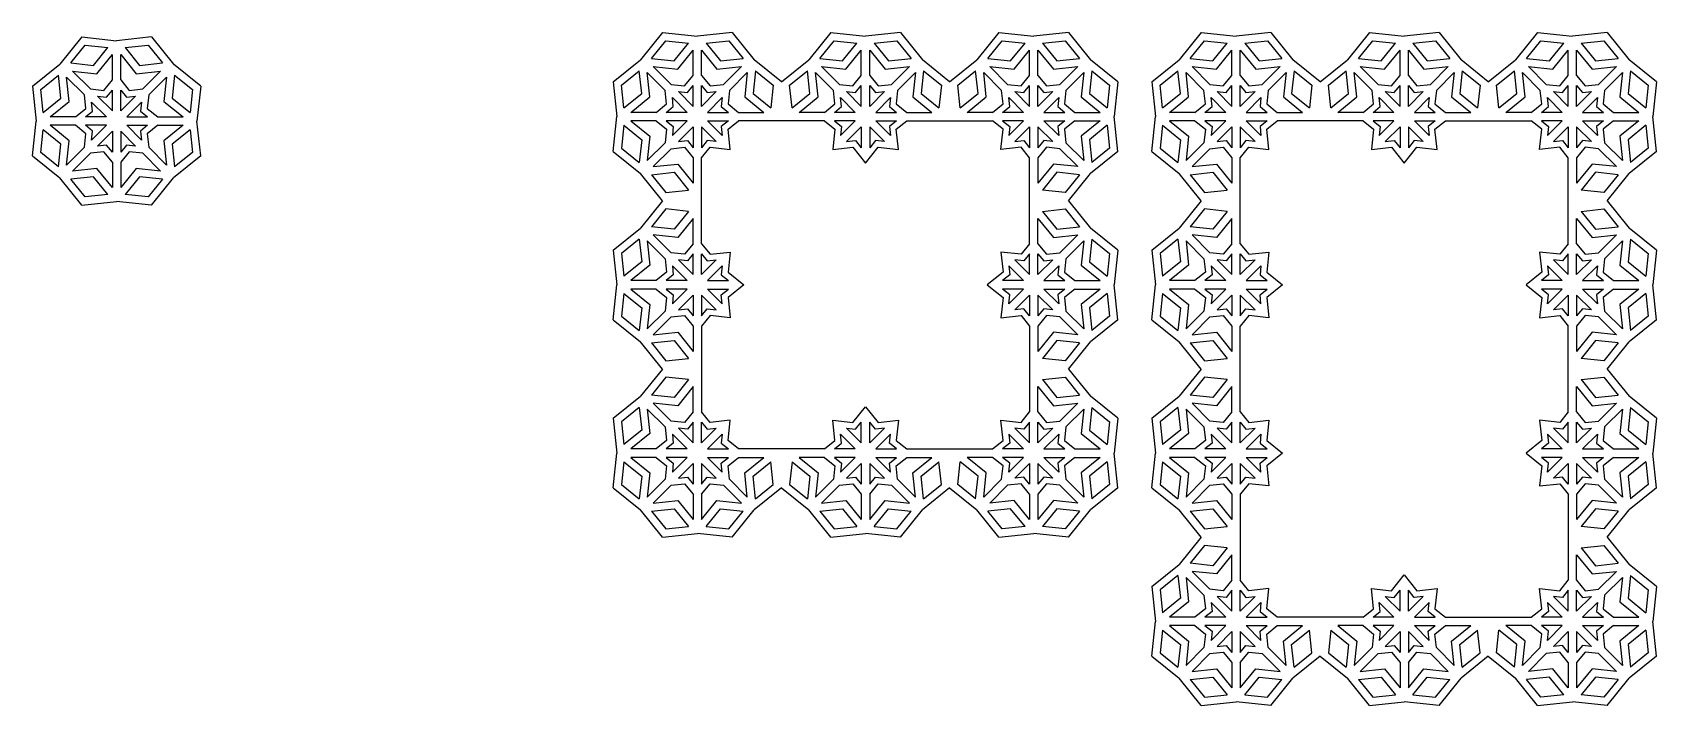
# Model space of a CAD drawing. Extents: x -368 to 143, y -31 to 181.
import ezdxf

# ---------------------------------------------------------------- set-up
doc = ezdxf.new("R2010")
doc.units = 0
doc.layers.get('0').update_dxf_attribs({"linetype": 'CONTINUOUS'})

msp = doc.modelspace()

# ---------------------------------------------------------------- linework, layer by layer
for p, q in [((-352.97, 179.11), (-359.9, 170.53)), ((-352.97, 179.11), (-342.01, 177.94)), ((-331.05, 179.11), (-342.01, 177.94)), ((-331.05, 179.11), (-324.12, 170.53)), ((-170.18, 180.52), (-177.1, 171.94)), ((-170.18, 180.52), (-159.21, 179.35)), ((-148.25, 180.52), (-159.21, 179.35)), ((-148.25, 180.52), (-141.32, 171.94)), ((-117.24, 180.52), (-124.16, 171.94)), ((-117.24, 180.52), (-106.27, 179.35)), ((-95.31, 180.52), (-106.27, 179.35)), ((-95.31, 180.52), (-88.38, 171.94)), ((-64.29, 180.52), (-71.22, 171.94)), ((-64.29, 180.52), (-53.33, 179.35)), ((-42.36, 180.52), (-53.33, 179.35)), ((-42.36, 180.52), (-35.44, 171.94)), ((-0.62, 180.52), (-7.54, 171.94)), ((-0.62, 180.52), (10.35, 179.35)), ((21.31, 180.52), (10.35, 179.35)), ((21.31, 180.52), (28.24, 171.94)), ((52.32, 180.52), (45.4, 171.94)), ((52.32, 180.52), (63.29, 179.35)), ((74.25, 180.52), (63.29, 179.35)), ((74.25, 180.52), (81.18, 171.94)), ((105.27, 180.52), (98.34, 171.94)), ((105.27, 180.52), (116.23, 179.35)), ((127.19, 180.52), (116.23, 179.35)), ((127.19, 180.52), (134.12, 171.94)), ((-356.42, 170.92), (-351.9, 176.51)), ((-351.9, 176.51), (-344.75, 175.75)), ((-349.27, 170.16), (-344.75, 175.75)), ((-339.27, 175.75), (-332.12, 176.51)), ((-339.27, 175.75), (-334.75, 170.16)), ((-332.12, 176.51), (-327.6, 170.92)), ((-173.62, 172.33), (-169.1, 177.92)), ((-169.1, 177.92), (-161.95, 177.16)), ((-166.47, 171.56), (-161.95, 177.16)), ((-165.39, 168.97), (-160.55, 174.97)), ((-160.55, 167.01), (-160.55, 174.97)), ((-157.88, 167.01), (-157.88, 174.97)), ((-157.88, 174.97), (-153.03, 168.97)), ((-156.47, 177.16), (-149.32, 177.92)), ((-156.47, 177.16), (-151.96, 171.56)), ((-149.32, 177.92), (-144.81, 172.33)), ((-120.68, 172.33), (-116.16, 177.92)), ((-116.16, 177.92), (-109.01, 177.16)), ((-113.53, 171.56), (-109.01, 177.16)), ((-112.45, 168.97), (-107.6, 174.97)), ((-107.6, 167.01), (-107.6, 174.97)), ((-104.94, 174.97), (-100.09, 168.97)), ((-104.94, 167.01), (-104.94, 174.97)), ((-103.53, 177.16), (-96.38, 177.92)), ((-103.53, 177.16), (-99.01, 171.56)), ((-96.38, 177.92), (-91.86, 172.33)), ((-67.74, 172.33), (-63.22, 177.92)), ((-63.22, 177.92), (-56.07, 177.16)), ((-60.59, 171.56), (-56.07, 177.16)), ((-59.51, 168.97), (-54.66, 174.97)), ((-54.66, 167.01), (-54.66, 174.97)), ((-52, 174.97), (-47.15, 168.97)), ((-52, 167.01), (-52, 174.97)), ((-50.59, 177.16), (-43.44, 177.92)), ((-50.59, 177.16), (-46.07, 171.56)), ((-43.44, 177.92), (-38.92, 172.33)), ((-4.06, 172.33), (0.46, 177.92)), ((0.46, 177.92), (7.61, 177.16)), ((3.09, 171.56), (7.61, 177.16)), ((4.17, 168.97), (9.01, 174.97)), ((9.01, 167.01), (9.01, 174.97)), ((11.68, 174.97), (16.53, 168.97)), ((11.68, 167.01), (11.68, 174.97)), ((13.09, 177.16), (20.24, 177.92)), ((13.09, 177.16), (17.6, 171.56)), ((20.24, 177.92), (24.75, 172.33)), ((48.88, 172.33), (53.4, 177.92)), ((53.4, 177.92), (60.55, 177.16)), ((56.03, 171.56), (60.55, 177.16)), ((57.11, 168.97), (61.96, 174.97)), ((61.96, 167.01), (61.96, 174.97)), ((64.62, 174.97), (69.47, 168.97)), ((64.62, 167.01), (64.62, 174.97)), ((66.03, 177.16), (73.18, 177.92)), ((66.03, 177.16), (70.54, 171.56)), ((73.18, 177.92), (77.69, 172.33)), ((101.82, 172.33), (106.34, 177.92)), ((106.34, 177.92), (113.49, 177.16)), ((108.97, 171.56), (113.49, 177.16)), ((110.05, 168.97), (114.9, 174.97)), ((114.9, 167.01), (114.9, 174.97)), ((117.56, 167.01), (117.56, 174.97)), ((117.56, 174.97), (122.41, 168.97)), ((118.97, 177.16), (126.12, 177.92)), ((118.97, 177.16), (123.49, 171.56)), ((126.12, 177.92), (130.64, 172.33)), ((-368.48, 163.6), (-359.9, 170.53)), ((-356.42, 170.92), (-349.27, 170.16)), ((-348.19, 167.56), (-343.34, 173.56)), ((-343.34, 165.6), (-343.34, 173.56)), ((-340.68, 165.6), (-340.68, 173.56)), ((-340.68, 173.56), (-335.83, 167.56)), ((-334.75, 170.16), (-327.6, 170.92)), ((-315.54, 163.6), (-324.12, 170.53)), ((-185.68, 165.01), (-177.1, 171.94)), ((-173.62, 172.33), (-166.47, 171.56)), ((-167.44, 164.16), (-173.07, 169.78)), ((-173.07, 169.78), (-165.39, 168.97)), ((-153.03, 168.97), (-145.36, 169.78)), ((-151.96, 171.56), (-144.81, 172.33)), ((-150.99, 164.16), (-145.36, 169.78)), ((-132.74, 165.01), (-141.32, 171.94)), ((-132.74, 165.01), (-124.16, 171.94)), ((-120.68, 172.33), (-113.53, 171.56)), ((-120.12, 169.78), (-112.45, 168.97)), ((-114.49, 164.16), (-120.12, 169.78)), ((-100.09, 168.97), (-92.42, 169.78)), ((-99.01, 171.56), (-91.86, 172.33)), ((-98.05, 164.16), (-92.42, 169.78)), ((-79.8, 165.01), (-88.38, 171.94)), ((-79.8, 165.01), (-71.22, 171.94)), ((-67.74, 172.33), (-60.59, 171.56)), ((-67.18, 169.78), (-59.51, 168.97)), ((-61.55, 164.16), (-67.18, 169.78)), ((-47.15, 168.97), (-39.48, 169.78)), ((-46.07, 171.56), (-38.92, 172.33)), ((-45.11, 164.16), (-39.48, 169.78)), ((-26.86, 165.01), (-35.44, 171.94)), ((-16.12, 165.01), (-7.54, 171.94)), ((-4.06, 172.33), (3.09, 171.56)), ((2.12, 164.16), (-3.51, 169.78)), ((-3.51, 169.78), (4.17, 168.97)), ((16.53, 168.97), (24.2, 169.78)), ((17.6, 171.56), (24.75, 172.33)), ((18.57, 164.16), (24.2, 169.78)), ((36.82, 165.01), (28.24, 171.94)), ((36.82, 165.01), (45.4, 171.94)), ((48.88, 172.33), (56.03, 171.56)), ((55.06, 164.16), (49.44, 169.78)), ((49.44, 169.78), (57.11, 168.97)), ((69.47, 168.97), (77.14, 169.78)), ((70.54, 171.56), (77.69, 172.33)), ((71.51, 164.16), (77.14, 169.78)), ((89.76, 165.01), (81.18, 171.94)), ((89.76, 165.01), (98.34, 171.94)), ((101.82, 172.33), (108.97, 171.56)), ((102.38, 169.78), (110.05, 168.97)), ((108.01, 164.16), (102.38, 169.78)), ((122.41, 168.97), (130.08, 169.78)), ((123.49, 171.56), (130.64, 172.33)), ((124.45, 164.16), (130.08, 169.78)), ((142.7, 165.01), (134.12, 171.94)), ((-368.48, 163.6), (-367.31, 152.64)), ((-365.89, 162.53), (-360.29, 167.05)), ((-359.53, 159.9), (-360.29, 167.05)), ((-356.93, 158.82), (-357.75, 166.49)), ((-352.12, 160.86), (-357.75, 166.49)), ((-350.23, 162.75), (-355.86, 168.38)), ((-355.86, 168.38), (-348.19, 167.56)), ((-346.01, 162.3), (-343.34, 165.6)), ((-340.68, 165.6), (-338.01, 162.3)), ((-335.83, 167.56), (-328.16, 168.38)), ((-333.79, 162.75), (-328.16, 168.38)), ((-331.9, 160.86), (-326.27, 166.49)), ((-326.27, 166.49), (-327.09, 158.82)), ((-323.73, 167.05), (-324.49, 159.9)), ((-323.73, 167.05), (-318.13, 162.53)), ((-315.54, 163.6), (-316.71, 152.64)), ((-185.68, 165.01), (-184.51, 154.05)), ((-183.09, 163.94), (-177.49, 168.45)), ((-182.33, 156.79), (-183.09, 163.94)), ((-176.73, 161.3), (-177.49, 168.45)), ((-169.32, 162.27), (-174.95, 167.9)), ((-174.13, 160.23), (-174.95, 167.9)), ((-167.44, 164.16), (-163.21, 163.71)), ((-163.21, 163.71), (-160.55, 167.01)), ((-162.34, 161.6), (-160.55, 163.83)), ((-160.55, 157.27), (-160.55, 163.83)), ((-157.88, 167.01), (-155.21, 163.71)), ((-157.88, 157.27), (-157.88, 163.83)), ((-157.88, 163.83), (-156.08, 161.6)), ((-155.21, 163.71), (-150.99, 164.16)), ((-149.1, 162.27), (-143.48, 167.9)), ((-143.48, 167.9), (-144.29, 160.23)), ((-140.93, 168.45), (-141.69, 161.3)), ((-140.93, 168.45), (-135.34, 163.94)), ((-135.34, 163.94), (-136.1, 156.79)), ((-130.15, 163.94), (-124.55, 168.45)), ((-129.38, 156.79), (-130.15, 163.94)), ((-123.79, 161.3), (-124.55, 168.45)), ((-121.19, 160.23), (-122.01, 167.9)), ((-116.38, 162.27), (-122.01, 167.9)), ((-114.49, 164.16), (-110.27, 163.71)), ((-110.27, 163.71), (-107.6, 167.01)), ((-109.4, 161.6), (-107.6, 163.83)), ((-107.6, 157.27), (-107.6, 163.83)), ((-104.94, 167.01), (-102.27, 163.71)), ((-104.94, 163.83), (-103.14, 161.6)), ((-104.94, 157.27), (-104.94, 163.83)), ((-102.27, 163.71), (-98.05, 164.16)), ((-96.16, 162.27), (-90.53, 167.9)), ((-90.53, 167.9), (-91.35, 160.23)), ((-87.99, 168.45), (-88.75, 161.3)), ((-87.99, 168.45), (-82.4, 163.94)), ((-82.4, 163.94), (-83.16, 156.79)), ((-77.2, 163.94), (-71.61, 168.45)), ((-76.44, 156.79), (-77.2, 163.94)), ((-70.85, 161.3), (-71.61, 168.45)), ((-63.44, 162.27), (-69.07, 167.9)), ((-68.25, 160.23), (-69.07, 167.9)), ((-61.55, 164.16), (-57.33, 163.71)), ((-57.33, 163.71), (-54.66, 167.01)), ((-56.46, 161.6), (-54.66, 163.83)), ((-54.66, 157.27), (-54.66, 163.83)), ((-52, 167.01), (-49.33, 163.71)), ((-52, 163.83), (-50.2, 161.6)), ((-52, 157.27), (-52, 163.83)), ((-49.33, 163.71), (-45.11, 164.16)), ((-43.22, 162.27), (-37.59, 167.9)), ((-37.59, 167.9), (-38.41, 160.23)), ((-35.05, 168.45), (-35.81, 161.3)), ((-35.05, 168.45), (-29.45, 163.94)), ((-29.45, 163.94), (-30.22, 156.79)), ((-26.86, 165.01), (-28.03, 154.05)), ((-16.12, 165.01), (-14.96, 154.05)), ((-13.53, 163.94), (-7.93, 168.45)), ((-12.77, 156.79), (-13.53, 163.94)), ((-7.17, 161.3), (-7.93, 168.45)), ((0.24, 162.27), (-5.39, 167.9)), ((-4.57, 160.23), (-5.39, 167.9)), ((2.12, 164.16), (6.35, 163.71)), ((6.35, 163.71), (9.01, 167.01)), ((7.22, 161.6), (9.01, 163.83)), ((9.01, 157.27), (9.01, 163.83)), ((11.68, 167.01), (14.35, 163.71)), ((11.68, 157.27), (11.68, 163.83)), ((11.68, 163.83), (13.48, 161.6)), ((14.35, 163.71), (18.57, 164.16)), ((20.46, 162.27), (26.08, 167.9)), ((26.08, 167.9), (25.27, 160.23)), ((28.63, 168.45), (27.86, 161.3)), ((28.63, 168.45), (34.22, 163.94)), ((34.22, 163.94), (33.46, 156.79)), ((39.41, 163.94), (45.01, 168.45)), ((40.18, 156.79), (39.41, 163.94)), ((45.77, 161.3), (45.01, 168.45)), ((53.18, 162.27), (47.55, 167.9)), ((48.37, 160.23), (47.55, 167.9)), ((55.06, 164.16), (59.29, 163.71)), ((59.29, 163.71), (61.96, 167.01)), ((60.16, 161.6), (61.96, 163.83)), ((61.96, 157.27), (61.96, 163.83)), ((64.62, 167.01), (67.29, 163.71)), ((64.62, 157.27), (64.62, 163.83)), ((64.62, 163.83), (66.42, 161.6)), ((67.29, 163.71), (71.51, 164.16)), ((73.4, 162.27), (79.03, 167.9)), ((79.03, 167.9), (78.21, 160.23)), ((81.57, 168.45), (80.81, 161.3)), ((81.57, 168.45), (87.16, 163.94)), ((87.16, 163.94), (86.4, 156.79)), ((92.35, 163.94), (97.95, 168.45)), ((93.12, 156.79), (92.35, 163.94)), ((98.71, 161.3), (97.95, 168.45)), ((106.12, 162.27), (100.49, 167.9)), ((101.31, 160.23), (100.49, 167.9)), ((108.01, 164.16), (112.23, 163.71)), ((112.23, 163.71), (114.9, 167.01)), ((113.1, 161.6), (114.9, 163.83)), ((114.9, 157.27), (114.9, 163.83)), ((117.56, 167.01), (120.23, 163.71)), ((117.56, 163.83), (119.36, 161.6)), ((117.56, 157.27), (117.56, 163.83)), ((120.23, 163.71), (124.45, 164.16)), ((126.34, 162.27), (131.97, 167.9)), ((131.97, 167.9), (131.15, 160.23)), ((134.51, 168.45), (133.75, 161.3)), ((134.51, 168.45), (140.11, 163.94)), ((140.11, 163.94), (139.34, 156.79)), ((142.7, 165.01), (141.53, 154.05)), ((-365.12, 155.38), (-365.89, 162.53)), ((-365.12, 155.38), (-359.53, 159.9)), ((-362.93, 153.97), (-356.93, 158.82)), ((-351.67, 156.64), (-352.12, 160.86)), ((-350.23, 162.75), (-346.01, 162.3)), ((-345.23, 153.97), (-349.87, 158.61)), ((-349.56, 155.77), (-349.87, 158.61)), ((-343.34, 155.86), (-347.98, 160.5)), ((-347.98, 160.5), (-345.14, 160.19)), ((-345.14, 160.19), (-343.34, 162.42)), ((-343.34, 155.86), (-343.34, 162.42)), ((-340.68, 155.86), (-340.68, 162.42)), ((-340.68, 162.42), (-338.88, 160.19)), ((-340.68, 155.86), (-336.04, 160.5)), ((-338.88, 160.19), (-336.04, 160.5)), ((-338.79, 153.97), (-334.15, 158.61)), ((-338.01, 162.3), (-333.79, 162.75)), ((-334.15, 158.61), (-334.46, 155.77)), ((-331.9, 160.86), (-332.35, 156.64)), ((-327.09, 158.82), (-321.09, 153.97)), ((-324.49, 159.9), (-318.9, 155.38)), ((-318.13, 162.53), (-318.9, 155.38)), ((-182.33, 156.79), (-176.73, 161.3)), ((-180.14, 155.38), (-174.13, 160.23)), ((-168.87, 158.05), (-169.32, 162.27)), ((-162.43, 155.38), (-167.07, 160.02)), ((-166.77, 157.18), (-167.07, 160.02)), ((-160.55, 157.27), (-165.19, 161.9)), ((-165.19, 161.9), (-162.34, 161.6)), ((-157.88, 157.27), (-153.24, 161.9)), ((-156.08, 161.6), (-153.24, 161.9)), ((-155.99, 155.38), (-151.36, 160.02)), ((-151.36, 160.02), (-151.66, 157.18)), ((-149.1, 162.27), (-149.55, 158.05)), ((-144.29, 160.23), (-138.29, 155.38)), ((-141.69, 161.3), (-136.1, 156.79)), ((-129.38, 156.79), (-123.79, 161.3)), ((-127.19, 155.38), (-121.19, 160.23)), ((-115.93, 158.05), (-116.38, 162.27)), ((-109.49, 155.38), (-114.13, 160.02)), ((-113.83, 157.18), (-114.13, 160.02)), ((-107.6, 157.27), (-112.24, 161.9)), ((-112.24, 161.9), (-109.4, 161.6)), ((-104.94, 157.27), (-100.3, 161.9)), ((-103.14, 161.6), (-100.3, 161.9)), ((-103.05, 155.38), (-98.41, 160.02)), ((-98.41, 160.02), (-98.72, 157.18)), ((-96.16, 162.27), (-96.61, 158.05)), ((-91.35, 160.23), (-85.35, 155.38)), ((-88.75, 161.3), (-83.16, 156.79)), ((-76.44, 156.79), (-70.85, 161.3)), ((-74.25, 155.38), (-68.25, 160.23)), ((-62.99, 158.05), (-63.44, 162.27)), ((-56.55, 155.38), (-61.19, 160.02)), ((-60.88, 157.18), (-61.19, 160.02)), ((-54.66, 157.27), (-59.3, 161.9)), ((-59.3, 161.9), (-56.46, 161.6)), ((-52, 157.27), (-47.36, 161.9)), ((-50.2, 161.6), (-47.36, 161.9)), ((-50.11, 155.38), (-45.47, 160.02)), ((-45.47, 160.02), (-45.77, 157.18)), ((-43.22, 162.27), (-43.67, 158.05)), ((-38.41, 160.23), (-32.41, 155.38)), ((-35.81, 161.3), (-30.22, 156.79)), ((-12.77, 156.79), (-7.17, 161.3)), ((-10.58, 155.38), (-4.57, 160.23)), ((0.69, 158.05), (0.24, 162.27)), ((7.13, 155.38), (2.49, 160.02)), ((2.79, 157.18), (2.49, 160.02)), ((9.01, 157.27), (4.37, 161.9)), ((4.37, 161.9), (7.22, 161.6)), ((11.68, 157.27), (16.32, 161.9)), ((13.48, 161.6), (16.32, 161.9)), ((13.57, 155.38), (18.2, 160.02)), ((18.2, 160.02), (17.9, 157.18)), ((20.46, 162.27), (20.01, 158.05)), ((25.27, 160.23), (31.27, 155.38)), ((27.86, 161.3), (33.46, 156.79)), ((40.18, 156.79), (45.77, 161.3)), ((42.36, 155.38), (48.37, 160.23)), ((53.63, 158.05), (53.18, 162.27)), ((60.07, 155.38), (55.43, 160.02)), ((55.73, 157.18), (55.43, 160.02)), ((61.96, 157.27), (57.32, 161.9)), ((57.32, 161.9), (60.16, 161.6)), ((64.62, 157.27), (69.26, 161.9)), ((66.42, 161.6), (69.26, 161.9)), ((66.51, 155.38), (71.15, 160.02)), ((71.15, 160.02), (70.84, 157.18)), ((73.4, 162.27), (72.95, 158.05)), ((78.21, 160.23), (84.21, 155.38)), ((80.81, 161.3), (86.4, 156.79)), ((93.12, 156.79), (98.71, 161.3)), ((95.31, 155.38), (101.31, 160.23)), ((106.57, 158.05), (106.12, 162.27)), ((113.01, 155.38), (108.37, 160.02)), ((108.68, 157.18), (108.37, 160.02)), ((114.9, 157.27), (110.26, 161.9)), ((110.26, 161.9), (113.1, 161.6)), ((117.56, 157.27), (122.2, 161.9)), ((119.36, 161.6), (122.2, 161.9)), ((119.45, 155.38), (124.09, 160.02)), ((124.09, 160.02), (123.79, 157.18)), ((126.34, 162.27), (125.89, 158.05)), ((131.15, 160.23), (137.15, 155.38)), ((133.75, 161.3), (139.34, 156.79)), ((-354.97, 153.97), (-362.93, 153.97)), ((-354.97, 153.97), (-351.67, 156.64)), ((-351.79, 153.97), (-349.56, 155.77)), ((-345.23, 153.97), (-351.79, 153.97)), ((-338.79, 153.97), (-332.23, 153.97)), ((-334.46, 155.77), (-332.23, 153.97)), ((-332.35, 156.64), (-329.05, 153.97)), ((-329.05, 153.97), (-321.09, 153.97)), ((-185.68, 143.08), (-184.51, 154.05)), ((-172.18, 155.38), (-180.14, 155.38)), ((-172.18, 155.38), (-168.87, 158.05)), ((-168.99, 155.38), (-166.77, 157.18)), ((-162.43, 155.38), (-168.99, 155.38)), ((-155.99, 155.38), (-149.43, 155.38)), ((-151.66, 157.18), (-149.43, 155.38)), ((-149.55, 158.05), (-146.25, 155.38)), ((-146.25, 155.38), (-138.29, 155.38)), ((-119.23, 155.38), (-127.19, 155.38)), ((-119.23, 155.38), (-115.93, 158.05)), ((-116.05, 155.38), (-113.83, 157.18)), ((-109.49, 155.38), (-116.05, 155.38)), ((-103.05, 155.38), (-96.49, 155.38)), ((-98.72, 157.18), (-96.49, 155.38)), ((-96.61, 158.05), (-93.31, 155.38)), ((-93.31, 155.38), (-85.35, 155.38)), ((-66.29, 155.38), (-74.25, 155.38)), ((-66.29, 155.38), (-62.99, 158.05)), ((-63.11, 155.38), (-60.88, 157.18)), ((-56.55, 155.38), (-63.11, 155.38)), ((-50.11, 155.38), (-43.55, 155.38)), ((-45.77, 157.18), (-43.55, 155.38)), ((-43.67, 158.05), (-40.37, 155.38)), ((-40.37, 155.38), (-32.41, 155.38)), ((-26.86, 143.08), (-28.03, 154.05)), ((-16.12, 143.08), (-14.96, 154.05)), ((-2.62, 155.38), (-10.58, 155.38)), ((-2.62, 155.38), (0.69, 158.05)), ((0.57, 155.38), (2.79, 157.18)), ((7.13, 155.38), (0.57, 155.38)), ((13.57, 155.38), (20.13, 155.38)), ((17.9, 157.18), (20.13, 155.38)), ((20.01, 158.05), (23.31, 155.38)), ((23.31, 155.38), (31.27, 155.38)), ((50.32, 155.38), (42.36, 155.38)), ((50.32, 155.38), (53.63, 158.05)), ((53.51, 155.38), (55.73, 157.18)), ((60.07, 155.38), (53.51, 155.38)), ((66.51, 155.38), (73.07, 155.38)), ((70.84, 157.18), (73.07, 155.38)), ((72.95, 158.05), (76.25, 155.38)), ((76.25, 155.38), (84.21, 155.38)), ((103.27, 155.38), (95.31, 155.38)), ((103.27, 155.38), (106.57, 158.05)), ((106.45, 155.38), (108.68, 157.18)), ((113.01, 155.38), (106.45, 155.38)), ((119.45, 155.38), (126.01, 155.38)), ((123.79, 157.18), (126.01, 155.38)), ((125.89, 158.05), (129.19, 155.38)), ((129.19, 155.38), (137.15, 155.38)), ((142.7, 143.08), (141.53, 154.05)), ((-368.48, 141.67), (-367.31, 152.64)), ((-365.89, 142.75), (-365.12, 149.9)), ((-359.53, 145.38), (-365.12, 149.9)), ((-356.93, 146.46), (-362.93, 151.31)), ((-354.97, 151.31), (-362.93, 151.31)), ((-351.67, 148.64), (-354.97, 151.31)), ((-352.12, 144.42), (-351.67, 148.64)), ((-345.23, 151.31), (-351.79, 151.31)), ((-349.56, 149.51), (-351.79, 151.31)), ((-345.23, 151.31), (-349.87, 146.67)), ((-349.87, 146.67), (-349.56, 149.51)), ((-343.34, 149.42), (-347.98, 144.78)), ((-343.34, 149.42), (-343.34, 142.86)), ((-340.68, 149.42), (-340.68, 142.86)), ((-340.68, 149.42), (-336.04, 144.78)), ((-338.79, 151.31), (-334.15, 146.67)), ((-338.79, 151.31), (-332.23, 151.31)), ((-332.23, 151.31), (-334.46, 149.51)), ((-334.46, 149.51), (-334.15, 146.67)), ((-329.05, 151.31), (-332.35, 148.64)), ((-332.35, 148.64), (-331.9, 144.42)), ((-329.05, 151.31), (-321.09, 151.31)), ((-321.09, 151.31), (-327.09, 146.46)), ((-318.9, 149.9), (-324.49, 145.38)), ((-318.9, 149.9), (-318.13, 142.75)), ((-315.54, 141.67), (-316.71, 152.64)), ((-182.33, 151.31), (-183.09, 144.16)), ((-182.33, 151.31), (-176.73, 146.79)), ((-180.14, 152.71), (-174.13, 147.87)), ((-172.18, 152.71), (-180.14, 152.71)), ((-172.18, 152.71), (-168.87, 150.05)), ((-168.87, 150.05), (-169.32, 145.82)), ((-168.99, 152.71), (-166.77, 150.92)), ((-162.43, 152.71), (-168.99, 152.71)), ((-162.43, 152.71), (-167.07, 148.07)), ((-166.77, 150.92), (-167.07, 148.07)), ((-160.55, 150.83), (-165.19, 146.19)), ((-160.55, 150.83), (-160.55, 144.27)), ((-157.88, 150.83), (-153.24, 146.19)), ((-157.88, 150.83), (-157.88, 144.27)), ((-155.99, 152.71), (-149.43, 152.71)), ((-155.99, 152.71), (-151.36, 148.07)), ((-149.43, 152.71), (-151.66, 150.92)), ((-151.66, 150.92), (-151.36, 148.07)), ((-149.55, 150.05), (-146.25, 152.71)), ((-148.88, 143.71), (-149.55, 150.05)), ((-119.23, 152.71), (-146.25, 152.71)), ((-119.23, 152.71), (-115.93, 150.05)), ((-115.93, 150.05), (-116.61, 143.71)), ((-109.49, 152.71), (-116.05, 152.71)), ((-116.05, 152.71), (-113.83, 150.92)), ((-109.49, 152.71), (-114.13, 148.07)), ((-113.83, 150.92), (-114.13, 148.07)), ((-107.6, 150.83), (-112.24, 146.19)), ((-107.6, 150.83), (-107.6, 144.27)), ((-104.94, 150.83), (-104.94, 144.27)), ((-104.94, 150.83), (-100.3, 146.19)), ((-103.05, 152.71), (-98.41, 148.07)), ((-103.05, 152.71), (-96.49, 152.71)), ((-96.49, 152.71), (-98.72, 150.92)), ((-98.72, 150.92), (-98.41, 148.07)), ((-96.61, 150.05), (-93.31, 152.71)), ((-95.94, 143.71), (-96.61, 150.05)), ((-93.31, 152.71), (-66.29, 152.71)), ((-62.99, 150.05), (-66.29, 152.71)), ((-63.66, 143.71), (-62.99, 150.05)), ((-56.55, 152.71), (-63.11, 152.71)), ((-63.11, 152.71), (-60.88, 150.92)), ((-56.55, 152.71), (-61.19, 148.07)), ((-60.88, 150.92), (-61.19, 148.07)), ((-54.66, 150.83), (-59.3, 146.19)), ((-54.66, 150.83), (-54.66, 144.27)), ((-52, 150.83), (-52, 144.27)), ((-52, 150.83), (-47.36, 146.19)), ((-50.11, 152.71), (-45.47, 148.07)), ((-50.11, 152.71), (-43.55, 152.71)), ((-43.55, 152.71), (-45.77, 150.92)), ((-45.77, 150.92), (-45.47, 148.07)), ((-40.37, 152.71), (-43.67, 150.05)), ((-43.67, 150.05), (-43.22, 145.82)), ((-40.37, 152.71), (-32.41, 152.71)), ((-32.41, 152.71), (-38.41, 147.87)), ((-30.22, 151.31), (-35.81, 146.79)), ((-30.22, 151.31), (-29.45, 144.16)), ((-12.77, 151.31), (-13.53, 144.16)), ((-12.77, 151.31), (-7.17, 146.79)), ((-10.58, 152.71), (-4.57, 147.87)), ((-2.62, 152.71), (-10.58, 152.71)), ((-2.62, 152.71), (0.69, 150.05)), ((0.69, 150.05), (0.24, 145.82)), ((7.13, 152.71), (0.57, 152.71)), ((0.57, 152.71), (2.79, 150.92)), ((7.13, 152.71), (2.49, 148.07)), ((2.79, 150.92), (2.49, 148.07)), ((9.01, 150.83), (4.37, 146.19)), ((9.01, 150.83), (9.01, 144.27)), ((11.68, 150.83), (11.68, 144.27)), ((11.68, 150.83), (16.32, 146.19)), ((13.57, 152.71), (18.2, 148.07)), ((13.57, 152.71), (20.13, 152.71)), ((20.13, 152.71), (17.9, 150.92)), ((17.9, 150.92), (18.2, 148.07)), ((20.01, 150.05), (23.31, 152.71)), ((20.68, 143.71), (20.01, 150.05)), ((50.32, 152.71), (23.31, 152.71)), ((50.32, 152.71), (53.63, 150.05)), ((53.63, 150.05), (52.95, 143.71)), ((60.07, 152.71), (53.51, 152.71)), ((53.51, 152.71), (55.73, 150.92)), ((60.07, 152.71), (55.43, 148.07)), ((55.73, 150.92), (55.43, 148.07)), ((61.96, 150.83), (57.32, 146.19)), ((61.96, 150.83), (61.96, 144.27)), ((64.62, 150.83), (69.26, 146.19)), ((64.62, 150.83), (64.62, 144.27)), ((66.51, 152.71), (71.15, 148.07)), ((66.51, 152.71), (73.07, 152.71)), ((73.07, 152.71), (70.84, 150.92)), ((70.84, 150.92), (71.15, 148.07)), ((72.95, 150.05), (76.25, 152.71)), ((73.62, 143.71), (72.95, 150.05)), ((76.25, 152.71), (103.27, 152.71)), ((106.57, 150.05), (103.27, 152.71)), ((105.9, 143.71), (106.57, 150.05)), ((113.01, 152.71), (106.45, 152.71)), ((106.45, 152.71), (108.68, 150.92)), ((113.01, 152.71), (108.37, 148.07)), ((108.68, 150.92), (108.37, 148.07)), ((114.9, 150.83), (110.26, 146.19)), ((114.9, 150.83), (114.9, 144.27)), ((117.56, 150.83), (122.2, 146.19)), ((117.56, 150.83), (117.56, 144.27)), ((119.45, 152.71), (124.09, 148.07)), ((119.45, 152.71), (126.01, 152.71)), ((126.01, 152.71), (123.79, 150.92)), ((123.79, 150.92), (124.09, 148.07)), ((129.19, 152.71), (125.89, 150.05)), ((125.89, 150.05), (126.34, 145.82)), ((129.19, 152.71), (137.15, 152.71)), ((137.15, 152.71), (131.15, 147.87)), ((139.34, 151.31), (133.75, 146.79)), ((139.34, 151.31), (140.11, 144.16)), ((-360.29, 138.23), (-359.53, 145.38)), ((-357.75, 138.79), (-356.93, 146.46)), ((-352.12, 144.42), (-357.75, 138.79)), ((-345.14, 145.08), (-347.98, 144.78)), ((-343.34, 142.86), (-345.14, 145.08)), ((-338.88, 145.08), (-340.68, 142.86)), ((-336.04, 144.78), (-338.88, 145.08)), ((-331.9, 144.42), (-326.27, 138.79)), ((-327.09, 146.46), (-326.27, 138.79)), ((-324.49, 145.38), (-323.73, 138.23)), ((-183.09, 144.16), (-177.49, 139.64)), ((-176.73, 146.79), (-177.49, 139.64)), ((-174.13, 147.87), (-174.95, 140.19)), ((-169.32, 145.82), (-174.95, 140.19)), ((-167.44, 143.94), (-173.07, 138.31)), ((-167.44, 143.94), (-163.21, 144.39)), ((-165.19, 146.19), (-162.34, 146.49)), ((-163.21, 144.39), (-160.55, 141.08)), ((-162.34, 146.49), (-160.55, 144.27)), ((-156.08, 146.49), (-157.88, 144.27)), ((-157.88, 141.08), (-155.21, 144.39)), ((-153.24, 146.19), (-156.08, 146.49)), ((-155.21, 144.39), (-148.88, 143.71)), ((-116.61, 143.71), (-110.27, 144.39)), ((-112.24, 146.19), (-109.4, 146.49)), ((-110.27, 144.39), (-106.27, 139.43)), ((-109.4, 146.49), (-107.6, 144.27)), ((-106.27, 139.43), (-102.27, 144.39)), ((-103.14, 146.49), (-104.94, 144.27)), ((-100.3, 146.19), (-103.14, 146.49)), ((-102.27, 144.39), (-95.94, 143.71)), ((-57.33, 144.39), (-63.66, 143.71)), ((-59.3, 146.19), (-56.46, 146.49)), ((-54.66, 141.08), (-57.33, 144.39)), ((-56.46, 146.49), (-54.66, 144.27)), ((-50.2, 146.49), (-52, 144.27)), ((-49.33, 144.39), (-52, 141.08)), ((-47.36, 146.19), (-50.2, 146.49)), ((-45.11, 143.94), (-49.33, 144.39)), ((-45.11, 143.94), (-39.48, 138.31)), ((-43.22, 145.82), (-37.59, 140.19)), ((-38.41, 147.87), (-37.59, 140.19)), ((-35.81, 146.79), (-35.05, 139.64)), ((-29.45, 144.16), (-35.05, 139.64)), ((-13.53, 144.16), (-7.93, 139.64)), ((-7.17, 146.79), (-7.93, 139.64)), ((-4.57, 147.87), (-5.39, 140.19)), ((0.24, 145.82), (-5.39, 140.19)), ((2.12, 143.94), (-3.51, 138.31)), ((2.12, 143.94), (6.35, 144.39)), ((4.37, 146.19), (7.22, 146.49)), ((6.35, 144.39), (9.01, 141.08)), ((7.22, 146.49), (9.01, 144.27)), ((13.48, 146.49), (11.68, 144.27)), ((11.68, 141.08), (14.35, 144.39)), ((16.32, 146.19), (13.48, 146.49)), ((14.35, 144.39), (20.68, 143.71)), ((52.95, 143.71), (59.29, 144.39)), ((57.32, 146.19), (60.16, 146.49)), ((59.29, 144.39), (63.29, 139.43)), ((60.16, 146.49), (61.96, 144.27)), ((63.29, 139.43), (67.29, 144.39)), ((66.42, 146.49), (64.62, 144.27)), ((69.26, 146.19), (66.42, 146.49)), ((67.29, 144.39), (73.62, 143.71)), ((112.23, 144.39), (105.9, 143.71)), ((110.26, 146.19), (113.1, 146.49)), ((114.9, 141.08), (112.23, 144.39)), ((113.1, 146.49), (114.9, 144.27)), ((119.36, 146.49), (117.56, 144.27)), ((120.23, 144.39), (117.56, 141.08)), ((122.2, 146.19), (119.36, 146.49)), ((124.45, 143.94), (120.23, 144.39)), ((124.45, 143.94), (130.08, 138.31)), ((126.34, 145.82), (131.97, 140.19)), ((131.15, 147.87), (131.97, 140.19)), ((133.75, 146.79), (134.51, 139.64)), ((140.11, 144.16), (134.51, 139.64)), ((-368.48, 141.67), (-359.9, 134.75)), ((-360.29, 138.23), (-365.89, 142.75)), ((-350.23, 142.53), (-355.86, 136.9)), ((-346.01, 142.98), (-350.23, 142.53)), ((-343.34, 139.68), (-346.01, 142.98)), ((-343.34, 139.68), (-343.34, 131.72)), ((-338.01, 142.98), (-340.68, 139.68)), ((-340.68, 139.68), (-340.68, 131.72)), ((-333.79, 142.53), (-338.01, 142.98)), ((-333.79, 142.53), (-328.16, 136.9)), ((-315.54, 141.67), (-324.12, 134.75)), ((-318.13, 142.75), (-323.73, 138.23)), ((-185.68, 143.08), (-177.1, 136.16)), ((-173.07, 138.31), (-165.39, 139.13)), ((-165.39, 139.13), (-160.55, 133.12)), ((-160.55, 141.08), (-160.55, 133.12)), ((-157.88, 114.07), (-157.88, 141.08)), ((-54.66, 114.07), (-54.66, 141.08)), ((-52, 141.08), (-52, 133.12)), ((-47.15, 139.13), (-52, 133.12)), ((-39.48, 138.31), (-47.15, 139.13)), ((-26.86, 143.08), (-35.44, 136.16)), ((-16.12, 143.08), (-7.54, 136.16)), ((-3.51, 138.31), (4.17, 139.13)), ((4.17, 139.13), (9.01, 133.12)), ((9.01, 141.08), (9.01, 133.12)), ((11.68, 114.07), (11.68, 141.08)), ((114.9, 114.07), (114.9, 141.08)), ((117.56, 141.08), (117.56, 133.12)), ((122.41, 139.13), (117.56, 133.12)), ((130.08, 138.31), (122.41, 139.13)), ((142.7, 143.08), (134.12, 136.16)), ((-352.97, 126.17), (-359.9, 134.75)), ((-349.27, 135.12), (-356.42, 134.36)), ((-351.9, 128.76), (-356.42, 134.36)), ((-348.19, 137.72), (-355.86, 136.9)), ((-344.75, 129.53), (-349.27, 135.12)), ((-343.34, 131.72), (-348.19, 137.72)), ((-335.83, 137.72), (-340.68, 131.72)), ((-334.75, 135.12), (-339.27, 129.53)), ((-328.16, 136.9), (-335.83, 137.72)), ((-327.6, 134.36), (-334.75, 135.12)), ((-327.6, 134.36), (-332.12, 128.76)), ((-331.05, 126.17), (-324.12, 134.75)), ((-170.18, 127.58), (-177.1, 136.16)), ((-173.62, 135.77), (-166.47, 136.53)), ((-173.62, 135.77), (-169.1, 130.17)), ((-166.47, 136.53), (-161.95, 130.93)), ((-46.07, 136.53), (-50.59, 130.93)), ((-38.92, 135.77), (-46.07, 136.53)), ((-38.92, 135.77), (-43.44, 130.17)), ((-42.36, 127.58), (-35.44, 136.16)), ((-0.62, 127.58), (-7.54, 136.16)), ((-4.06, 135.77), (3.09, 136.53)), ((-4.06, 135.77), (0.46, 130.17)), ((3.09, 136.53), (7.61, 130.93)), ((123.49, 136.53), (118.97, 130.93)), ((130.64, 135.77), (123.49, 136.53)), ((130.64, 135.77), (126.12, 130.17)), ((127.19, 127.58), (134.12, 136.16)), ((-344.75, 129.53), (-351.9, 128.76)), ((-332.12, 128.76), (-339.27, 129.53)), ((-169.1, 130.17), (-161.95, 130.93)), ((-43.44, 130.17), (-50.59, 130.93)), ((0.46, 130.17), (7.61, 130.93)), ((126.12, 130.17), (118.97, 130.93)), ((-352.97, 126.17), (-342.01, 127.34)), ((-331.05, 126.17), (-342.01, 127.34)), ((-170.18, 127.58), (-177.1, 119)), ((-169.1, 124.98), (-173.62, 119.39)), ((-161.95, 124.22), (-169.1, 124.98)), ((-161.95, 124.22), (-166.47, 118.62)), ((-50.59, 124.22), (-43.44, 124.98)), ((-50.59, 124.22), (-46.07, 118.62)), ((-43.44, 124.98), (-38.92, 119.39)), ((-42.36, 127.58), (-35.44, 119)), ((-0.62, 127.58), (-7.54, 119)), ((0.46, 124.98), (-4.06, 119.39)), ((7.61, 124.22), (0.46, 124.98)), ((7.61, 124.22), (3.09, 118.62)), ((118.97, 124.22), (126.12, 124.98)), ((118.97, 124.22), (123.49, 118.62)), ((126.12, 124.98), (130.64, 119.39)), ((127.19, 127.58), (134.12, 119)), ((-185.68, 112.07), (-177.1, 119)), ((-166.47, 118.62), (-173.62, 119.39)), ((-160.55, 122.03), (-165.39, 116.02)), ((-160.55, 114.07), (-160.55, 122.03)), ((-52, 114.07), (-52, 122.03)), ((-52, 122.03), (-47.15, 116.02)), ((-46.07, 118.62), (-38.92, 119.39)), ((-26.86, 112.07), (-35.44, 119)), ((-16.12, 112.07), (-7.54, 119)), ((3.09, 118.62), (-4.06, 119.39)), ((9.01, 122.03), (4.17, 116.02)), ((9.01, 114.07), (9.01, 122.03)), ((117.56, 122.03), (122.41, 116.02)), ((117.56, 114.07), (117.56, 122.03)), ((123.49, 118.62), (130.64, 119.39)), ((142.7, 112.07), (134.12, 119)), ((-177.49, 115.51), (-183.09, 110.99)), ((-177.49, 115.51), (-176.73, 108.36)), ((-169.32, 109.33), (-174.95, 114.96)), ((-174.95, 114.96), (-174.13, 107.28)), ((-167.44, 111.21), (-173.07, 116.84)), ((-165.39, 116.02), (-173.07, 116.84)), ((-160.55, 114.07), (-163.21, 110.76)), ((-157.88, 114.07), (-155.21, 110.76)), ((-54.66, 114.07), (-57.33, 110.76)), ((-52, 114.07), (-49.33, 110.76)), ((-47.15, 116.02), (-39.48, 116.84)), ((-45.11, 111.21), (-39.48, 116.84)), ((-43.22, 109.33), (-37.59, 114.96)), ((-37.59, 114.96), (-38.41, 107.28)), ((-35.05, 115.51), (-35.81, 108.36)), ((-35.05, 115.51), (-29.45, 110.99)), ((-7.93, 115.51), (-13.53, 110.99)), ((-7.93, 115.51), (-7.17, 108.36)), ((-5.39, 114.96), (-4.57, 107.28)), ((0.24, 109.33), (-5.39, 114.96)), ((2.12, 111.21), (-3.51, 116.84)), ((4.17, 116.02), (-3.51, 116.84)), ((9.01, 114.07), (6.35, 110.76)), ((11.68, 114.07), (14.35, 110.76)), ((114.9, 114.07), (112.23, 110.76)), ((117.56, 114.07), (120.23, 110.76)), ((122.41, 116.02), (130.08, 116.84)), ((124.45, 111.21), (130.08, 116.84)), ((126.34, 109.33), (131.97, 114.96)), ((131.97, 114.96), (131.15, 107.28)), ((134.51, 115.51), (133.75, 108.36)), ((134.51, 115.51), (140.11, 110.99)), ((-185.68, 112.07), (-184.51, 101.1)), ((-183.09, 110.99), (-182.33, 103.84)), ((-176.73, 108.36), (-182.33, 103.84)), ((-169.32, 109.33), (-168.87, 105.11)), ((-163.21, 110.76), (-167.44, 111.21)), ((-160.55, 104.32), (-165.19, 108.96)), ((-162.34, 108.66), (-165.19, 108.96)), ((-160.55, 110.88), (-162.34, 108.66)), ((-160.55, 104.32), (-160.55, 110.88)), ((-157.88, 104.32), (-157.88, 110.88)), ((-157.88, 110.88), (-156.08, 108.66)), ((-157.88, 104.32), (-153.24, 108.96)), ((-156.08, 108.66), (-153.24, 108.96)), ((-155.21, 110.76), (-148.88, 111.44)), ((-148.88, 111.44), (-149.55, 105.11)), ((-57.33, 110.76), (-63.66, 111.44)), ((-63.66, 111.44), (-62.99, 105.11)), ((-54.66, 104.32), (-59.3, 108.96)), ((-56.46, 108.66), (-59.3, 108.96)), ((-54.66, 110.88), (-56.46, 108.66)), ((-54.66, 104.32), (-54.66, 110.88)), ((-52, 104.32), (-52, 110.88)), ((-52, 110.88), (-50.2, 108.66)), ((-52, 104.32), (-47.36, 108.96)), ((-50.2, 108.66), (-47.36, 108.96)), ((-49.33, 110.76), (-45.11, 111.21)), ((-43.22, 109.33), (-43.67, 105.11)), ((-35.81, 108.36), (-30.22, 103.84)), ((-29.45, 110.99), (-30.22, 103.84)), ((-26.86, 112.07), (-28.03, 101.1)), ((-16.12, 112.07), (-14.96, 101.1)), ((-13.53, 110.99), (-12.77, 103.84)), ((-7.17, 108.36), (-12.77, 103.84)), ((0.24, 109.33), (0.69, 105.11)), ((6.35, 110.76), (2.12, 111.21)), ((9.01, 104.32), (4.37, 108.96)), ((7.22, 108.66), (4.37, 108.96)), ((9.01, 110.88), (7.22, 108.66)), ((9.01, 104.32), (9.01, 110.88)), ((11.68, 104.32), (11.68, 110.88)), ((11.68, 110.88), (13.48, 108.66)), ((11.68, 104.32), (16.32, 108.96)), ((13.48, 108.66), (16.32, 108.96)), ((14.35, 110.76), (20.68, 111.44)), ((20.68, 111.44), (20.01, 105.11)), ((105.9, 111.44), (106.57, 105.11)), ((112.23, 110.76), (105.9, 111.44)), ((114.9, 104.32), (110.26, 108.96)), ((113.1, 108.66), (110.26, 108.96)), ((114.9, 110.88), (113.1, 108.66)), ((114.9, 104.32), (114.9, 110.88)), ((117.56, 104.32), (117.56, 110.88)), ((117.56, 110.88), (119.36, 108.66)), ((117.56, 104.32), (122.2, 108.96)), ((119.36, 108.66), (122.2, 108.96)), ((120.23, 110.76), (124.45, 111.21)), ((126.34, 109.33), (125.89, 105.11)), ((133.75, 108.36), (139.34, 103.84)), ((140.11, 110.99), (139.34, 103.84)), ((142.7, 112.07), (141.53, 101.1)), ((-174.13, 107.28), (-180.14, 102.44)), ((-172.18, 102.44), (-180.14, 102.44)), ((-168.87, 105.11), (-172.18, 102.44)), ((-166.77, 104.23), (-168.99, 102.44)), ((-162.43, 102.44), (-168.99, 102.44)), ((-162.43, 102.44), (-167.07, 107.08)), ((-167.07, 107.08), (-166.77, 104.23)), ((-155.99, 102.44), (-151.36, 107.08)), ((-155.99, 102.44), (-149.43, 102.44)), ((-151.36, 107.08), (-151.66, 104.23)), ((-151.66, 104.23), (-149.43, 102.44)), ((-149.55, 105.11), (-144.6, 101.1)), ((-62.99, 105.11), (-67.94, 101.1)), ((-60.88, 104.23), (-63.11, 102.44)), ((-56.55, 102.44), (-63.11, 102.44)), ((-56.55, 102.44), (-61.19, 107.08)), ((-61.19, 107.08), (-60.88, 104.23)), ((-50.11, 102.44), (-45.47, 107.08)), ((-50.11, 102.44), (-43.55, 102.44)), ((-45.47, 107.08), (-45.77, 104.23)), ((-45.77, 104.23), (-43.55, 102.44)), ((-43.67, 105.11), (-40.37, 102.44)), ((-40.37, 102.44), (-32.41, 102.44)), ((-38.41, 107.28), (-32.41, 102.44)), ((-4.57, 107.28), (-10.58, 102.44)), ((-2.62, 102.44), (-10.58, 102.44)), ((0.69, 105.11), (-2.62, 102.44)), ((2.79, 104.23), (0.57, 102.44)), ((7.13, 102.44), (0.57, 102.44)), ((7.13, 102.44), (2.49, 107.08)), ((2.49, 107.08), (2.79, 104.23)), ((13.57, 102.44), (18.2, 107.08)), ((13.57, 102.44), (20.13, 102.44)), ((18.2, 107.08), (17.9, 104.23)), ((17.9, 104.23), (20.13, 102.44)), ((20.01, 105.11), (24.96, 101.1)), ((106.57, 105.11), (101.62, 101.1)), ((108.68, 104.23), (106.45, 102.44)), ((113.01, 102.44), (106.45, 102.44)), ((113.01, 102.44), (108.37, 107.08)), ((108.37, 107.08), (108.68, 104.23)), ((119.45, 102.44), (124.09, 107.08)), ((119.45, 102.44), (126.01, 102.44)), ((124.09, 107.08), (123.79, 104.23)), ((123.79, 104.23), (126.01, 102.44)), ((125.89, 105.11), (129.19, 102.44)), ((129.19, 102.44), (137.15, 102.44)), ((131.15, 107.28), (137.15, 102.44)), ((-185.68, 90.14), (-184.51, 101.1)), ((-182.33, 98.37), (-183.09, 91.22)), ((-182.33, 98.37), (-176.73, 93.85)), ((-172.18, 99.77), (-180.14, 99.77)), ((-180.14, 99.77), (-174.13, 94.92)), ((-172.18, 99.77), (-168.87, 97.1)), ((-162.43, 99.77), (-168.99, 99.77)), ((-168.99, 99.77), (-166.77, 97.98)), ((-162.43, 99.77), (-167.07, 95.13)), ((-166.77, 97.98), (-167.07, 95.13)), ((-160.55, 97.89), (-165.19, 93.25)), ((-160.55, 97.89), (-160.55, 91.33)), ((-157.88, 97.89), (-153.24, 93.25)), ((-157.88, 97.89), (-157.88, 91.33)), ((-155.99, 99.77), (-151.36, 95.13)), ((-155.99, 99.77), (-149.43, 99.77)), ((-151.66, 97.98), (-149.43, 99.77)), ((-151.36, 95.13), (-151.66, 97.98)), ((-144.6, 101.1), (-149.55, 97.1)), ((-67.94, 101.1), (-62.99, 97.1)), ((-56.55, 99.77), (-63.11, 99.77)), ((-60.88, 97.98), (-63.11, 99.77)), ((-56.55, 99.77), (-61.19, 95.13)), ((-61.19, 95.13), (-60.88, 97.98)), ((-54.66, 97.89), (-59.3, 93.25)), ((-54.66, 97.89), (-54.66, 91.33)), ((-52, 97.89), (-52, 91.33)), ((-52, 97.89), (-47.36, 93.25)), ((-50.11, 99.77), (-43.55, 99.77)), ((-50.11, 99.77), (-45.47, 95.13)), ((-43.55, 99.77), (-45.77, 97.98)), ((-45.77, 97.98), (-45.47, 95.13)), ((-40.37, 99.77), (-43.67, 97.1)), ((-40.37, 99.77), (-32.41, 99.77)), ((-32.41, 99.77), (-38.41, 94.92)), ((-30.22, 98.37), (-35.81, 93.85)), ((-30.22, 98.37), (-29.45, 91.22)), ((-26.86, 90.14), (-28.03, 101.1)), ((-16.12, 90.14), (-14.96, 101.1)), ((-12.77, 98.37), (-13.53, 91.22)), ((-12.77, 98.37), (-7.17, 93.85)), ((-2.62, 99.77), (-10.58, 99.77)), ((-10.58, 99.77), (-4.57, 94.92)), ((-2.62, 99.77), (0.69, 97.1)), ((7.13, 99.77), (0.57, 99.77)), ((0.57, 99.77), (2.79, 97.98)), ((7.13, 99.77), (2.49, 95.13)), ((2.79, 97.98), (2.49, 95.13)), ((9.01, 97.89), (4.37, 93.25)), ((9.01, 97.89), (9.01, 91.33)), ((11.68, 97.89), (16.32, 93.25)), ((11.68, 97.89), (11.68, 91.33)), ((13.57, 99.77), (18.2, 95.13)), ((13.57, 99.77), (20.13, 99.77)), ((17.9, 97.98), (20.13, 99.77)), ((18.2, 95.13), (17.9, 97.98)), ((24.96, 101.1), (20.01, 97.1)), ((101.62, 101.1), (106.57, 97.1)), ((113.01, 99.77), (106.45, 99.77)), ((108.68, 97.98), (106.45, 99.77)), ((113.01, 99.77), (108.37, 95.13)), ((108.37, 95.13), (108.68, 97.98)), ((114.9, 97.89), (110.26, 93.25)), ((114.9, 97.89), (114.9, 91.33)), ((117.56, 97.89), (122.2, 93.25)), ((117.56, 97.89), (117.56, 91.33)), ((119.45, 99.77), (124.09, 95.13)), ((119.45, 99.77), (126.01, 99.77)), ((126.01, 99.77), (123.79, 97.98)), ((123.79, 97.98), (124.09, 95.13)), ((129.19, 99.77), (125.89, 97.1)), ((129.19, 99.77), (137.15, 99.77)), ((137.15, 99.77), (131.15, 94.92)), ((139.34, 98.37), (133.75, 93.85)), ((139.34, 98.37), (140.11, 91.22)), ((142.7, 90.14), (141.53, 101.1)), ((-176.73, 93.85), (-177.49, 86.7)), ((-174.13, 94.92), (-174.95, 87.25)), ((-169.32, 92.88), (-174.95, 87.25)), ((-168.87, 97.1), (-169.32, 92.88)), ((-165.19, 93.25), (-162.34, 93.55)), ((-162.34, 93.55), (-160.55, 91.33)), ((-157.88, 91.33), (-156.08, 93.55)), ((-156.08, 93.55), (-153.24, 93.25)), ((-149.55, 97.1), (-148.88, 90.77)), ((-62.99, 97.1), (-63.66, 90.77)), ((-56.46, 93.55), (-59.3, 93.25)), ((-54.66, 91.33), (-56.46, 93.55)), ((-50.2, 93.55), (-52, 91.33)), ((-47.36, 93.25), (-50.2, 93.55)), ((-43.67, 97.1), (-43.22, 92.88)), ((-43.22, 92.88), (-37.59, 87.25)), ((-38.41, 94.92), (-37.59, 87.25)), ((-35.81, 93.85), (-35.05, 86.7)), ((-7.17, 93.85), (-7.93, 86.7)), ((-4.57, 94.92), (-5.39, 87.25)), ((0.24, 92.88), (-5.39, 87.25)), ((0.69, 97.1), (0.24, 92.88)), ((4.37, 93.25), (7.22, 93.55)), ((7.22, 93.55), (9.01, 91.33)), ((11.68, 91.33), (13.48, 93.55)), ((13.48, 93.55), (16.32, 93.25)), ((20.01, 97.1), (20.68, 90.77)), ((106.57, 97.1), (105.9, 90.77)), ((113.1, 93.55), (110.26, 93.25)), ((114.9, 91.33), (113.1, 93.55)), ((119.36, 93.55), (117.56, 91.33)), ((122.2, 93.25), (119.36, 93.55)), ((125.89, 97.1), (126.34, 92.88)), ((126.34, 92.88), (131.97, 87.25)), ((131.15, 94.92), (131.97, 87.25)), ((133.75, 93.85), (134.51, 86.7)), ((-185.68, 90.14), (-177.1, 83.21)), ((-183.09, 91.22), (-177.49, 86.7)), ((-167.44, 91), (-173.07, 85.37)), ((-167.44, 91), (-163.21, 91.45)), ((-163.21, 91.45), (-160.55, 88.14)), ((-160.55, 88.14), (-160.55, 80.18)), ((-155.21, 91.45), (-157.88, 88.14)), ((-157.88, 88.14), (-157.88, 61.13)), ((-148.88, 90.77), (-155.21, 91.45)), ((-63.66, 90.77), (-57.33, 91.45)), ((-57.33, 91.45), (-54.66, 88.14)), ((-54.66, 88.14), (-54.66, 61.13)), ((-49.33, 91.45), (-52, 88.14)), ((-52, 88.14), (-52, 80.18)), ((-45.11, 91), (-49.33, 91.45)), ((-45.11, 91), (-39.48, 85.37)), ((-26.86, 90.14), (-35.44, 83.21)), ((-29.45, 91.22), (-35.05, 86.7)), ((-16.12, 90.14), (-7.54, 83.21)), ((-13.53, 91.22), (-7.93, 86.7)), ((2.12, 91), (-3.51, 85.37)), ((2.12, 91), (6.35, 91.45)), ((6.35, 91.45), (9.01, 88.14)), ((9.01, 88.14), (9.01, 80.18)), ((14.35, 91.45), (11.68, 88.14)), ((11.68, 61.13), (11.68, 88.14)), ((20.68, 90.77), (14.35, 91.45)), ((105.9, 90.77), (112.23, 91.45)), ((112.23, 91.45), (114.9, 88.14)), ((114.9, 61.13), (114.9, 88.14)), ((120.23, 91.45), (117.56, 88.14)), ((117.56, 88.14), (117.56, 80.18)), ((124.45, 91), (120.23, 91.45)), ((124.45, 91), (130.08, 85.37)), ((142.7, 90.14), (134.12, 83.21)), ((140.11, 91.22), (134.51, 86.7)), ((-170.18, 74.63), (-177.1, 83.21)), ((-173.62, 82.82), (-166.47, 83.59)), ((-173.62, 82.82), (-169.1, 77.23)), ((-173.07, 85.37), (-165.39, 86.19)), ((-166.47, 83.59), (-161.95, 77.99)), ((-165.39, 86.19), (-160.55, 80.18)), ((-47.15, 86.19), (-52, 80.18)), ((-46.07, 83.59), (-50.59, 77.99)), ((-39.48, 85.37), (-47.15, 86.19)), ((-38.92, 82.82), (-46.07, 83.59)), ((-38.92, 82.82), (-43.44, 77.23)), ((-42.36, 74.63), (-35.44, 83.21)), ((-0.62, 74.63), (-7.54, 83.21)), ((-4.06, 82.82), (3.09, 83.59)), ((-4.06, 82.82), (0.46, 77.23)), ((-3.51, 85.37), (4.17, 86.19)), ((3.09, 83.59), (7.61, 77.99)), ((4.17, 86.19), (9.01, 80.18)), ((122.41, 86.19), (117.56, 80.18)), ((123.49, 83.59), (118.97, 77.99)), ((130.08, 85.37), (122.41, 86.19)), ((130.64, 82.82), (123.49, 83.59)), ((130.64, 82.82), (126.12, 77.23)), ((127.19, 74.63), (134.12, 83.21)), ((-169.1, 77.23), (-161.95, 77.99)), ((-43.44, 77.23), (-50.59, 77.99)), ((0.46, 77.23), (7.61, 77.99)), ((126.12, 77.23), (118.97, 77.99)), ((-170.18, 74.63), (-177.1, 66.05)), ((-169.1, 72.04), (-173.62, 66.44)), ((-161.95, 71.28), (-169.1, 72.04)), ((-50.59, 71.28), (-43.44, 72.04)), ((-43.44, 72.04), (-38.92, 66.44)), ((-42.36, 74.63), (-35.44, 66.05)), ((-0.62, 74.63), (-7.54, 66.05)), ((0.46, 72.04), (-4.06, 66.44)), ((7.61, 71.28), (0.46, 72.04)), ((118.97, 71.28), (126.12, 72.04)), ((126.12, 72.04), (130.64, 66.44)), ((127.19, 74.63), (134.12, 66.05)), ((-161.95, 71.28), (-166.47, 65.68)), ((-160.55, 69.09), (-165.39, 63.08)), ((-160.55, 61.13), (-160.55, 69.09)), ((-52, 61.13), (-52, 69.09)), ((-52, 69.09), (-47.15, 63.08)), ((-50.59, 71.28), (-46.07, 65.68)), ((7.61, 71.28), (3.09, 65.68)), ((9.01, 69.09), (4.17, 63.08)), ((9.01, 61.13), (9.01, 69.09)), ((117.56, 69.09), (122.41, 63.08)), ((117.56, 61.13), (117.56, 69.09)), ((118.97, 71.28), (123.49, 65.68)), ((-185.68, 59.13), (-177.1, 66.05)), ((-177.49, 62.57), (-183.09, 58.05)), ((-177.49, 62.57), (-176.73, 55.42)), ((-174.95, 62.02), (-174.13, 54.34)), ((-169.32, 56.39), (-174.95, 62.02)), ((-166.47, 65.68), (-173.62, 66.44)), ((-165.39, 63.08), (-173.07, 63.9)), ((-167.44, 58.27), (-173.07, 63.9)), ((-110.27, 57.82), (-106.27, 62.78)), ((-106.27, 62.78), (-102.27, 57.82)), ((-47.15, 63.08), (-39.48, 63.9)), ((-46.07, 65.68), (-38.92, 66.44)), ((-45.11, 58.27), (-39.48, 63.9)), ((-43.22, 56.39), (-37.59, 62.02)), ((-37.59, 62.02), (-38.41, 54.34)), ((-35.05, 62.57), (-35.81, 55.42)), ((-26.86, 59.13), (-35.44, 66.05)), ((-35.05, 62.57), (-29.45, 58.05)), ((-16.12, 59.13), (-7.54, 66.05)), ((-7.93, 62.57), (-13.53, 58.05)), ((-7.93, 62.57), (-7.17, 55.42)), ((0.24, 56.39), (-5.39, 62.02)), ((-5.39, 62.02), (-4.57, 54.34)), ((3.09, 65.68), (-4.06, 66.44)), ((2.12, 58.27), (-3.51, 63.9)), ((4.17, 63.08), (-3.51, 63.9)), ((122.41, 63.08), (130.08, 63.9)), ((123.49, 65.68), (130.64, 66.44)), ((124.45, 58.27), (130.08, 63.9)), ((126.34, 56.39), (131.97, 62.02)), ((131.97, 62.02), (131.15, 54.34)), ((134.51, 62.57), (133.75, 55.42)), ((142.7, 59.13), (134.12, 66.05)), ((134.51, 62.57), (140.11, 58.05)), ((-185.68, 59.13), (-184.51, 48.16)), ((-183.09, 58.05), (-182.33, 50.9)), ((-169.32, 56.39), (-168.87, 52.16)), ((-163.21, 57.82), (-167.44, 58.27)), ((-160.55, 61.13), (-163.21, 57.82)), ((-160.55, 57.94), (-162.34, 55.72)), ((-160.55, 51.38), (-160.55, 57.94)), ((-155.21, 57.82), (-157.88, 61.13)), ((-157.88, 51.38), (-157.88, 57.94)), ((-157.88, 57.94), (-156.08, 55.72)), ((-148.88, 58.5), (-155.21, 57.82)), ((-149.55, 52.16), (-148.88, 58.5)), ((-115.93, 52.16), (-116.61, 58.5)), ((-116.61, 58.5), (-110.27, 57.82)), ((-109.4, 55.72), (-107.6, 57.94)), ((-107.6, 51.38), (-107.6, 57.94)), ((-104.94, 51.38), (-104.94, 57.94)), ((-103.14, 55.72), (-104.94, 57.94)), ((-102.27, 57.82), (-95.94, 58.5)), ((-95.94, 58.5), (-96.61, 52.16)), ((-62.99, 52.16), (-63.66, 58.5)), ((-63.66, 58.5), (-57.33, 57.82)), ((-57.33, 57.82), (-54.66, 61.13)), ((-54.66, 57.94), (-56.46, 55.72)), ((-54.66, 51.38), (-54.66, 57.94)), ((-52, 61.13), (-49.33, 57.82)), ((-52, 51.38), (-52, 57.94)), ((-52, 57.94), (-50.2, 55.72)), ((-49.33, 57.82), (-45.11, 58.27)), ((-43.22, 56.39), (-43.67, 52.16)), ((-29.45, 58.05), (-30.22, 50.9)), ((-26.86, 59.13), (-28.03, 48.16)), ((-16.12, 59.13), (-14.96, 48.16)), ((-13.53, 58.05), (-12.77, 50.9)), ((0.24, 56.39), (0.69, 52.16)), ((6.35, 57.82), (2.12, 58.27)), ((9.01, 61.13), (6.35, 57.82)), ((9.01, 57.94), (7.22, 55.72)), ((9.01, 51.38), (9.01, 57.94)), ((11.68, 61.13), (14.35, 57.82)), ((11.68, 51.38), (11.68, 57.94)), ((11.68, 57.94), (13.48, 55.72)), ((14.35, 57.82), (20.68, 58.5)), ((20.68, 58.5), (20.01, 52.16)), ((112.23, 57.82), (105.9, 58.5)), ((105.9, 58.5), (106.57, 52.16)), ((114.9, 61.13), (112.23, 57.82)), ((114.9, 57.94), (113.1, 55.72)), ((114.9, 51.38), (114.9, 57.94)), ((117.56, 61.13), (120.23, 57.82)), ((117.56, 57.94), (119.36, 55.72)), ((117.56, 51.38), (117.56, 57.94)), ((120.23, 57.82), (124.45, 58.27)), ((126.34, 56.39), (125.89, 52.16)), ((140.11, 58.05), (139.34, 50.9)), ((142.7, 59.13), (141.53, 48.16)), ((-176.73, 55.42), (-182.33, 50.9)), ((-174.13, 54.34), (-180.14, 49.5)), ((-168.87, 52.16), (-172.18, 49.5)), ((-166.77, 51.29), (-168.99, 49.5)), ((-162.43, 49.5), (-167.07, 54.14)), ((-167.07, 54.14), (-166.77, 51.29)), ((-160.55, 51.38), (-165.19, 56.02)), ((-162.34, 55.72), (-165.19, 56.02)), ((-157.88, 51.38), (-153.24, 56.02)), ((-156.08, 55.72), (-153.24, 56.02)), ((-155.99, 49.5), (-151.36, 54.14)), ((-151.36, 54.14), (-151.66, 51.29)), ((-151.66, 51.29), (-149.43, 49.5)), ((-146.25, 49.5), (-149.55, 52.16)), ((-119.23, 49.5), (-115.93, 52.16)), ((-116.05, 49.5), (-113.83, 51.29)), ((-113.83, 51.29), (-114.13, 54.14)), ((-109.49, 49.5), (-114.13, 54.14)), ((-107.6, 51.38), (-112.24, 56.02)), ((-112.24, 56.02), (-109.4, 55.72)), ((-104.94, 51.38), (-100.3, 56.02)), ((-100.3, 56.02), (-103.14, 55.72)), ((-103.05, 49.5), (-98.41, 54.14)), ((-98.72, 51.29), (-98.41, 54.14)), ((-96.49, 49.5), (-98.72, 51.29)), ((-96.61, 52.16), (-93.31, 49.5)), ((-66.29, 49.5), (-62.99, 52.16)), ((-60.88, 51.29), (-63.11, 49.5)), ((-56.55, 49.5), (-61.19, 54.14)), ((-61.19, 54.14), (-60.88, 51.29)), ((-54.66, 51.38), (-59.3, 56.02)), ((-56.46, 55.72), (-59.3, 56.02)), ((-52, 51.38), (-47.36, 56.02)), ((-50.2, 55.72), (-47.36, 56.02)), ((-50.11, 49.5), (-45.47, 54.14)), ((-45.47, 54.14), (-45.77, 51.29)), ((-45.77, 51.29), (-43.55, 49.5)), ((-43.67, 52.16), (-40.37, 49.5)), ((-38.41, 54.34), (-32.41, 49.5)), ((-35.81, 55.42), (-30.22, 50.9)), ((-7.17, 55.42), (-12.77, 50.9)), ((-4.57, 54.34), (-10.58, 49.5)), ((0.69, 52.16), (-2.62, 49.5)), ((2.79, 51.29), (0.57, 49.5)), ((7.13, 49.5), (2.49, 54.14)), ((2.49, 54.14), (2.79, 51.29)), ((7.22, 55.72), (4.37, 56.02)), ((9.01, 51.38), (4.37, 56.02)), ((11.68, 51.38), (16.32, 56.02)), ((13.48, 55.72), (16.32, 56.02)), ((13.57, 49.5), (18.2, 54.14)), ((18.2, 54.14), (17.9, 51.29)), ((17.9, 51.29), (20.13, 49.5)), ((20.01, 52.16), (24.96, 48.16)), ((106.57, 52.16), (101.62, 48.16)), ((108.68, 51.29), (106.45, 49.5)), ((113.01, 49.5), (108.37, 54.14)), ((108.37, 54.14), (108.68, 51.29)), ((114.9, 51.38), (110.26, 56.02)), ((113.1, 55.72), (110.26, 56.02)), ((117.56, 51.38), (122.2, 56.02)), ((119.36, 55.72), (122.2, 56.02)), ((119.45, 49.5), (124.09, 54.14)), ((124.09, 54.14), (123.79, 51.29)), ((123.79, 51.29), (126.01, 49.5)), ((125.89, 52.16), (129.19, 49.5)), ((131.15, 54.34), (137.15, 49.5)), ((133.75, 55.42), (139.34, 50.9)), ((-185.68, 37.2), (-184.51, 48.16)), ((-172.18, 49.5), (-180.14, 49.5)), ((-180.14, 46.83), (-174.13, 41.98)), ((-172.18, 46.83), (-180.14, 46.83)), ((-172.18, 46.83), (-168.87, 44.16)), ((-162.43, 49.5), (-168.99, 49.5)), ((-168.99, 46.83), (-166.77, 45.03)), ((-162.43, 46.83), (-168.99, 46.83)), ((-162.43, 46.83), (-167.07, 42.19)), ((-155.99, 49.5), (-149.43, 49.5)), ((-155.99, 46.83), (-151.36, 42.19)), ((-155.99, 46.83), (-149.43, 46.83)), ((-151.66, 45.03), (-149.43, 46.83)), ((-149.55, 44.16), (-146.25, 46.83)), ((-119.23, 49.5), (-146.25, 49.5)), ((-146.25, 46.83), (-138.29, 46.83)), ((-144.29, 41.98), (-138.29, 46.83)), ((-127.19, 46.83), (-121.19, 41.98)), ((-119.23, 46.83), (-127.19, 46.83)), ((-119.23, 46.83), (-115.93, 44.16)), ((-109.49, 49.5), (-116.05, 49.5)), ((-109.49, 46.83), (-116.05, 46.83)), ((-116.05, 46.83), (-113.83, 45.03)), ((-109.49, 46.83), (-114.13, 42.19)), ((-103.05, 49.5), (-96.49, 49.5)), ((-103.05, 46.83), (-98.41, 42.19)), ((-103.05, 46.83), (-96.49, 46.83)), ((-98.72, 45.03), (-96.49, 46.83)), ((-96.61, 44.16), (-93.31, 46.83)), ((-93.31, 49.5), (-66.29, 49.5)), ((-93.31, 46.83), (-85.35, 46.83)), ((-91.35, 41.98), (-85.35, 46.83)), ((-66.29, 46.83), (-74.25, 46.83)), ((-68.25, 41.98), (-74.25, 46.83)), ((-62.99, 44.16), (-66.29, 46.83)), ((-56.55, 49.5), (-63.11, 49.5)), ((-60.88, 45.03), (-63.11, 46.83)), ((-56.55, 46.83), (-63.11, 46.83)), ((-56.55, 46.83), (-61.19, 42.19)), ((-50.11, 49.5), (-43.55, 49.5)), ((-50.11, 46.83), (-43.55, 46.83)), ((-50.11, 46.83), (-45.47, 42.19)), ((-43.55, 46.83), (-45.77, 45.03)), ((-40.37, 46.83), (-43.67, 44.16)), ((-40.37, 49.5), (-32.41, 49.5)), ((-40.37, 46.83), (-32.41, 46.83)), ((-32.41, 46.83), (-38.41, 41.98)), ((-26.86, 37.2), (-28.03, 48.16)), ((-16.12, 37.2), (-14.96, 48.16)), ((-2.62, 49.5), (-10.58, 49.5)), ((-10.58, 46.83), (-4.57, 41.98)), ((-2.62, 46.83), (-10.58, 46.83)), ((-2.62, 46.83), (0.69, 44.16)), ((7.13, 49.5), (0.57, 49.5)), ((7.13, 46.83), (0.57, 46.83)), ((0.57, 46.83), (2.79, 45.03)), ((7.13, 46.83), (2.49, 42.19)), ((13.57, 49.5), (20.13, 49.5)), ((13.57, 46.83), (20.13, 46.83)), ((13.57, 46.83), (18.2, 42.19)), ((17.9, 45.03), (20.13, 46.83)), ((24.96, 48.16), (20.01, 44.16)), ((101.62, 48.16), (106.57, 44.16)), ((113.01, 49.5), (106.45, 49.5)), ((113.01, 46.83), (106.45, 46.83)), ((108.68, 45.03), (106.45, 46.83)), ((113.01, 46.83), (108.37, 42.19)), ((119.45, 49.5), (126.01, 49.5)), ((119.45, 46.83), (124.09, 42.19)), ((119.45, 46.83), (126.01, 46.83)), ((126.01, 46.83), (123.79, 45.03)), ((129.19, 46.83), (125.89, 44.16)), ((129.19, 49.5), (137.15, 49.5)), ((129.19, 46.83), (137.15, 46.83)), ((137.15, 46.83), (131.15, 41.98)), ((142.7, 37.2), (141.53, 48.16)), ((-182.33, 45.42), (-183.09, 38.27)), ((-182.33, 45.42), (-176.73, 40.91)), ((-176.73, 40.91), (-177.49, 33.76)), ((-174.13, 41.98), (-174.95, 34.31)), ((-168.87, 44.16), (-169.32, 39.94)), ((-166.77, 45.03), (-167.07, 42.19)), ((-160.55, 44.94), (-165.19, 40.3)), ((-160.55, 44.94), (-160.55, 38.38)), ((-157.88, 44.94), (-153.24, 40.3)), ((-157.88, 44.94), (-157.88, 38.38)), ((-151.36, 42.19), (-151.66, 45.03)), ((-149.1, 39.94), (-149.55, 44.16)), ((-143.48, 34.31), (-144.29, 41.98)), ((-141.69, 40.91), (-136.1, 45.42)), ((-140.93, 33.76), (-141.69, 40.91)), ((-135.34, 38.27), (-136.1, 45.42)), ((-129.38, 45.42), (-130.15, 38.27)), ((-129.38, 45.42), (-123.79, 40.91)), ((-123.79, 40.91), (-124.55, 33.76)), ((-121.19, 41.98), (-122.01, 34.31)), ((-115.93, 44.16), (-116.38, 39.94)), ((-113.83, 45.03), (-114.13, 42.19)), ((-107.6, 44.94), (-112.24, 40.3)), ((-107.6, 44.94), (-107.6, 38.38)), ((-104.94, 44.94), (-100.3, 40.3)), ((-104.94, 44.94), (-104.94, 38.38)), ((-98.41, 42.19), (-98.72, 45.03)), ((-96.16, 39.94), (-96.61, 44.16)), ((-90.53, 34.31), (-91.35, 41.98)), ((-88.75, 40.91), (-83.16, 45.42)), ((-87.99, 33.76), (-88.75, 40.91)), ((-82.4, 38.27), (-83.16, 45.42)), ((-77.2, 38.27), (-76.44, 45.42)), ((-70.85, 40.91), (-76.44, 45.42)), ((-71.61, 33.76), (-70.85, 40.91)), ((-69.07, 34.31), (-68.25, 41.98)), ((-63.44, 39.94), (-62.99, 44.16)), ((-61.19, 42.19), (-60.88, 45.03)), ((-54.66, 44.94), (-59.3, 40.3)), ((-54.66, 44.94), (-54.66, 38.38)), ((-52, 44.94), (-47.36, 40.3)), ((-52, 44.94), (-52, 38.38)), ((-45.77, 45.03), (-45.47, 42.19)), ((-43.67, 44.16), (-43.22, 39.94)), ((-38.41, 41.98), (-37.59, 34.31)), ((-30.22, 45.42), (-35.81, 40.91)), ((-35.81, 40.91), (-35.05, 33.76)), ((-30.22, 45.42), (-29.45, 38.27)), ((-12.77, 45.42), (-13.53, 38.27)), ((-12.77, 45.42), (-7.17, 40.91)), ((-7.17, 40.91), (-7.93, 33.76)), ((-4.57, 41.98), (-5.39, 34.31)), ((0.69, 44.16), (0.24, 39.94)), ((2.79, 45.03), (2.49, 42.19)), ((9.01, 44.94), (4.37, 40.3)), ((9.01, 44.94), (9.01, 38.38)), ((11.68, 44.94), (16.32, 40.3)), ((11.68, 44.94), (11.68, 38.38)), ((18.2, 42.19), (17.9, 45.03)), ((20.01, 44.16), (20.68, 37.83)), ((106.57, 44.16), (105.9, 37.83)), ((108.37, 42.19), (108.68, 45.03)), ((114.9, 44.94), (110.26, 40.3)), ((114.9, 44.94), (114.9, 38.38)), ((117.56, 44.94), (122.2, 40.3)), ((117.56, 44.94), (117.56, 38.38)), ((123.79, 45.03), (124.09, 42.19)), ((125.89, 44.16), (126.34, 39.94)), ((131.15, 41.98), (131.97, 34.31)), ((139.34, 45.42), (133.75, 40.91)), ((133.75, 40.91), (134.51, 33.76)), ((139.34, 45.42), (140.11, 38.27)), ((-185.68, 37.2), (-177.1, 30.27)), ((-183.09, 38.27), (-177.49, 33.76)), ((-169.32, 39.94), (-174.95, 34.31)), ((-167.44, 38.05), (-173.07, 32.42)), ((-167.44, 38.05), (-163.21, 38.5)), ((-165.19, 40.3), (-162.34, 40.61)), ((-163.21, 38.5), (-160.55, 35.2)), ((-162.34, 40.61), (-160.55, 38.38)), ((-157.88, 38.38), (-156.08, 40.61)), ((-157.88, 35.2), (-155.21, 38.5)), ((-156.08, 40.61), (-153.24, 40.3)), ((-155.21, 38.5), (-150.99, 38.05)), ((-150.99, 38.05), (-145.36, 32.42)), ((-149.1, 39.94), (-143.48, 34.31)), ((-132.74, 37.2), (-141.32, 30.27)), ((-140.93, 33.76), (-135.34, 38.27)), ((-132.74, 37.2), (-124.16, 30.27)), ((-130.15, 38.27), (-124.55, 33.76)), ((-116.38, 39.94), (-122.01, 34.31)), ((-114.49, 38.05), (-120.12, 32.42)), ((-114.49, 38.05), (-110.27, 38.5)), ((-112.24, 40.3), (-109.4, 40.61)), ((-110.27, 38.5), (-107.6, 35.2)), ((-109.4, 40.61), (-107.6, 38.38)), ((-104.94, 38.38), (-103.14, 40.61)), ((-104.94, 35.2), (-102.27, 38.5)), ((-103.14, 40.61), (-100.3, 40.3)), ((-102.27, 38.5), (-98.05, 38.05)), ((-98.05, 38.05), (-92.42, 32.42)), ((-96.16, 39.94), (-90.53, 34.31)), ((-79.8, 37.2), (-88.38, 30.27)), ((-87.99, 33.76), (-82.4, 38.27)), ((-79.8, 37.2), (-71.22, 30.27)), ((-71.61, 33.76), (-77.2, 38.27)), ((-63.44, 39.94), (-69.07, 34.31)), ((-61.55, 38.05), (-67.18, 32.42)), ((-57.33, 38.5), (-61.55, 38.05)), ((-56.46, 40.61), (-59.3, 40.3)), ((-54.66, 35.2), (-57.33, 38.5)), ((-54.66, 38.38), (-56.46, 40.61)), ((-50.2, 40.61), (-52, 38.38)), ((-49.33, 38.5), (-52, 35.2)), ((-47.36, 40.3), (-50.2, 40.61)), ((-45.11, 38.05), (-49.33, 38.5)), ((-45.11, 38.05), (-39.48, 32.42)), ((-43.22, 39.94), (-37.59, 34.31)), ((-26.86, 37.2), (-35.44, 30.27)), ((-29.45, 38.27), (-35.05, 33.76)), ((-16.12, 37.2), (-7.54, 30.27)), ((-13.53, 38.27), (-7.93, 33.76)), ((0.24, 39.94), (-5.39, 34.31)), ((2.12, 38.05), (-3.51, 32.42)), ((2.12, 38.05), (6.35, 38.5)), ((4.37, 40.3), (7.22, 40.61)), ((6.35, 38.5), (9.01, 35.2)), ((7.22, 40.61), (9.01, 38.38)), ((11.68, 38.38), (13.48, 40.61)), ((14.35, 38.5), (11.68, 35.2)), ((13.48, 40.61), (16.32, 40.3)), ((20.68, 37.83), (14.35, 38.5)), ((105.9, 37.83), (112.23, 38.5)), ((113.1, 40.61), (110.26, 40.3)), ((112.23, 38.5), (114.9, 35.2)), ((114.9, 38.38), (113.1, 40.61)), ((119.36, 40.61), (117.56, 38.38)), ((120.23, 38.5), (117.56, 35.2)), ((122.2, 40.3), (119.36, 40.61)), ((124.45, 38.05), (120.23, 38.5)), ((124.45, 38.05), (130.08, 32.42)), ((126.34, 39.94), (131.97, 34.31)), ((142.7, 37.2), (134.12, 30.27)), ((140.11, 38.27), (134.51, 33.76)), ((-173.07, 32.42), (-165.39, 33.24)), ((-165.39, 33.24), (-160.55, 27.24)), ((-160.55, 35.2), (-160.55, 27.24)), ((-157.88, 35.2), (-157.88, 27.24)), ((-157.88, 27.24), (-153.03, 33.24)), ((-153.03, 33.24), (-145.36, 32.42)), ((-120.12, 32.42), (-112.45, 33.24)), ((-112.45, 33.24), (-107.6, 27.24)), ((-107.6, 35.2), (-107.6, 27.24)), ((-104.94, 35.2), (-104.94, 27.24)), ((-104.94, 27.24), (-100.09, 33.24)), ((-100.09, 33.24), (-92.42, 32.42)), ((-59.51, 33.24), (-67.18, 32.42)), ((-54.66, 27.24), (-59.51, 33.24)), ((-54.66, 35.2), (-54.66, 27.24)), ((-52, 35.2), (-52, 27.24)), ((-47.15, 33.24), (-52, 27.24)), ((-39.48, 32.42), (-47.15, 33.24)), ((-3.51, 32.42), (4.17, 33.24)), ((4.17, 33.24), (9.01, 27.24)), ((9.01, 35.2), (9.01, 27.24)), ((11.68, 35.2), (11.68, 8.18)), ((114.9, 35.2), (114.9, 8.18)), ((117.56, 35.2), (117.56, 27.24)), ((122.41, 33.24), (117.56, 27.24)), ((130.08, 32.42), (122.41, 33.24)), ((-170.18, 21.69), (-177.1, 30.27)), ((-173.62, 29.88), (-166.47, 30.64)), ((-173.62, 29.88), (-169.1, 24.29)), ((-166.47, 30.64), (-161.95, 25.05)), ((-156.47, 25.05), (-151.96, 30.64)), ((-151.96, 30.64), (-144.81, 29.88)), ((-149.32, 24.29), (-144.81, 29.88)), ((-148.25, 21.69), (-141.32, 30.27)), ((-117.24, 21.69), (-124.16, 30.27)), ((-120.68, 29.88), (-113.53, 30.64)), ((-120.68, 29.88), (-116.16, 24.29)), ((-113.53, 30.64), (-109.01, 25.05)), ((-103.53, 25.05), (-99.01, 30.64)), ((-99.01, 30.64), (-91.86, 29.88)), ((-96.38, 24.29), (-91.86, 29.88)), ((-95.31, 21.69), (-88.38, 30.27)), ((-64.29, 21.69), (-71.22, 30.27)), ((-60.59, 30.64), (-67.74, 29.88)), ((-63.22, 24.29), (-67.74, 29.88)), ((-56.07, 25.05), (-60.59, 30.64)), ((-46.07, 30.64), (-50.59, 25.05)), ((-38.92, 29.88), (-46.07, 30.64)), ((-38.92, 29.88), (-43.44, 24.29)), ((-42.36, 21.69), (-35.44, 30.27)), ((-0.62, 21.69), (-7.54, 30.27)), ((-4.06, 29.88), (3.09, 30.64)), ((-4.06, 29.88), (0.46, 24.29)), ((3.09, 30.64), (7.61, 25.05)), ((123.49, 30.64), (118.97, 25.05)), ((130.64, 29.88), (123.49, 30.64)), ((130.64, 29.88), (126.12, 24.29)), ((127.19, 21.69), (134.12, 30.27)), ((-170.18, 21.69), (-159.21, 22.86)), ((-169.1, 24.29), (-161.95, 25.05)), ((-148.25, 21.69), (-159.21, 22.86)), ((-156.47, 25.05), (-149.32, 24.29)), ((-117.24, 21.69), (-106.27, 22.86)), ((-116.16, 24.29), (-109.01, 25.05)), ((-95.31, 21.69), (-106.27, 22.86)), ((-103.53, 25.05), (-96.38, 24.29)), ((-64.29, 21.69), (-53.33, 22.86)), ((-56.07, 25.05), (-63.22, 24.29)), ((-42.36, 21.69), (-53.33, 22.86)), ((-43.44, 24.29), (-50.59, 25.05)), ((-0.62, 21.69), (-7.54, 13.11)), ((0.46, 24.29), (7.61, 25.05)), ((126.12, 24.29), (118.97, 25.05)), ((127.19, 21.69), (134.12, 13.11)), ((0.46, 19.1), (-4.06, 13.5)), ((7.61, 18.33), (0.46, 19.1)), ((7.61, 18.33), (3.09, 12.74)), ((9.01, 16.14), (4.17, 10.14)), ((9.01, 8.18), (9.01, 16.14)), ((117.56, 16.14), (122.41, 10.14)), ((117.56, 8.18), (117.56, 16.14)), ((118.97, 18.33), (126.12, 19.1)), ((118.97, 18.33), (123.49, 12.74)), ((126.12, 19.1), (130.64, 13.5)), ((-16.12, 6.19), (-7.54, 13.11)), ((3.09, 12.74), (-4.06, 13.5)), ((2.12, 5.33), (-3.51, 10.96)), ((4.17, 10.14), (-3.51, 10.96)), ((122.41, 10.14), (130.08, 10.96)), ((123.49, 12.74), (130.64, 13.5)), ((124.45, 5.33), (130.08, 10.96)), ((142.7, 6.19), (134.12, 13.11)), ((-16.12, 6.19), (-14.96, -4.78)), ((-7.93, 9.63), (-13.53, 5.11)), ((-7.93, 9.63), (-7.17, 2.48)), ((-5.39, 9.07), (-4.57, 1.4)), ((0.24, 3.44), (-5.39, 9.07)), ((6.35, 4.88), (2.12, 5.33)), ((9.01, 8.18), (6.35, 4.88)), ((14.35, 4.88), (11.68, 8.18)), ((20.68, 5.56), (14.35, 4.88)), ((20.01, -0.78), (20.68, 5.56)), ((53.63, -0.78), (52.95, 5.56)), ((52.95, 5.56), (59.29, 4.88)), ((59.29, 4.88), (63.29, 9.84)), ((63.29, 9.84), (67.29, 4.88)), ((67.29, 4.88), (73.62, 5.56)), ((73.62, 5.56), (72.95, -0.78)), ((106.57, -0.78), (105.9, 5.56)), ((105.9, 5.56), (112.23, 4.88)), ((112.23, 4.88), (114.9, 8.18)), ((117.56, 8.18), (120.23, 4.88)), ((120.23, 4.88), (124.45, 5.33)), ((126.34, 3.44), (131.97, 9.07)), ((131.97, 9.07), (131.15, 1.4)), ((134.51, 9.63), (133.75, 2.48)), ((134.51, 9.63), (140.11, 5.11)), ((142.7, 6.19), (141.53, -4.78)), ((-13.53, 5.11), (-12.77, -2.04)), ((-7.17, 2.48), (-12.77, -2.04)), ((-4.57, 1.4), (-10.58, -3.45)), ((0.24, 3.44), (0.69, -0.78)), ((7.13, -3.45), (2.49, 1.19)), ((2.49, 1.19), (2.79, -1.65)), ((9.01, -1.56), (4.37, 3.08)), ((7.22, 2.78), (4.37, 3.08)), ((9.01, 5), (7.22, 2.78)), ((9.01, -1.56), (9.01, 5)), ((11.68, -1.56), (11.68, 5)), ((11.68, 5), (13.48, 2.78)), ((11.68, -1.56), (16.32, 3.08)), ((13.48, 2.78), (16.32, 3.08)), ((13.57, -3.45), (18.2, 1.19)), ((18.2, 1.19), (17.9, -1.65)), ((60.07, -3.45), (55.43, 1.19)), ((55.73, -1.65), (55.43, 1.19)), ((61.96, -1.56), (57.32, 3.08)), ((57.32, 3.08), (60.16, 2.78)), ((60.16, 2.78), (61.96, 5)), ((61.96, -1.56), (61.96, 5)), ((64.62, -1.56), (64.62, 5)), ((66.42, 2.78), (64.62, 5)), ((64.62, -1.56), (69.26, 3.08)), ((69.26, 3.08), (66.42, 2.78)), ((66.51, -3.45), (71.15, 1.19)), ((70.84, -1.65), (71.15, 1.19)), ((113.01, -3.45), (108.37, 1.19)), ((108.37, 1.19), (108.68, -1.65)), ((114.9, -1.56), (110.26, 3.08)), ((113.1, 2.78), (110.26, 3.08)), ((114.9, 5), (113.1, 2.78)), ((114.9, -1.56), (114.9, 5)), ((117.56, -1.56), (117.56, 5)), ((117.56, 5), (119.36, 2.78)), ((117.56, -1.56), (122.2, 3.08)), ((119.36, 2.78), (122.2, 3.08)), ((119.45, -3.45), (124.09, 1.19)), ((124.09, 1.19), (123.79, -1.65)), ((126.34, 3.44), (125.89, -0.78)), ((131.15, 1.4), (137.15, -3.45)), ((133.75, 2.48), (139.34, -2.04)), ((140.11, 5.11), (139.34, -2.04)), ((-16.12, -15.74), (-14.96, -4.78)), ((-2.62, -3.45), (-10.58, -3.45)), ((0.69, -0.78), (-2.62, -3.45)), ((2.79, -1.65), (0.57, -3.45)), ((7.13, -3.45), (0.57, -3.45)), ((13.57, -3.45), (20.13, -3.45)), ((17.9, -1.65), (20.13, -3.45)), ((23.31, -3.45), (20.01, -0.78)), ((50.32, -3.45), (23.31, -3.45)), ((50.32, -3.45), (53.63, -0.78)), ((53.51, -3.45), (55.73, -1.65)), ((60.07, -3.45), (53.51, -3.45)), ((66.51, -3.45), (73.07, -3.45)), ((73.07, -3.45), (70.84, -1.65)), ((72.95, -0.78), (76.25, -3.45)), ((76.25, -3.45), (103.27, -3.45)), ((103.27, -3.45), (106.57, -0.78)), ((108.68, -1.65), (106.45, -3.45)), ((113.01, -3.45), (106.45, -3.45)), ((119.45, -3.45), (126.01, -3.45)), ((123.79, -1.65), (126.01, -3.45)), ((125.89, -0.78), (129.19, -3.45)), ((129.19, -3.45), (137.15, -3.45)), ((142.7, -15.74), (141.53, -4.78)), ((-12.77, -7.52), (-13.53, -14.67)), ((-12.77, -7.52), (-7.17, -12.04)), ((-10.58, -6.11), (-4.57, -10.96)), ((-2.62, -6.11), (-10.58, -6.11)), ((-2.62, -6.11), (0.69, -8.78)), ((0.69, -8.78), (0.24, -13)), ((7.13, -6.11), (0.57, -6.11)), ((0.57, -6.11), (2.79, -7.91)), ((7.13, -6.11), (2.49, -10.75)), ((2.79, -7.91), (2.49, -10.75)), ((9.01, -8), (4.37, -12.64)), ((9.01, -8), (9.01, -14.56)), ((11.68, -8), (16.32, -12.64)), ((11.68, -8), (11.68, -14.56)), ((13.57, -6.11), (18.2, -10.75)), ((13.57, -6.11), (20.13, -6.11)), ((17.9, -7.91), (20.13, -6.11)), ((18.2, -10.75), (17.9, -7.91)), ((20.01, -8.78), (23.31, -6.11)), ((20.46, -13), (20.01, -8.78)), ((23.31, -6.11), (31.27, -6.11)), ((25.27, -10.96), (31.27, -6.11)), ((27.86, -12.04), (33.46, -7.52)), ((34.22, -14.67), (33.46, -7.52)), ((40.18, -7.52), (39.41, -14.67)), ((40.18, -7.52), (45.77, -12.04)), ((50.32, -6.11), (42.36, -6.11)), ((42.36, -6.11), (48.37, -10.96)), ((50.32, -6.11), (53.63, -8.78)), ((53.63, -8.78), (53.18, -13)), ((60.07, -6.11), (53.51, -6.11)), ((53.51, -6.11), (55.73, -7.91)), ((60.07, -6.11), (55.43, -10.75)), ((55.73, -7.91), (55.43, -10.75)), ((61.96, -8), (57.32, -12.64)), ((61.96, -8), (61.96, -14.56)), ((64.62, -8), (69.26, -12.64)), ((64.62, -8), (64.62, -14.56)), ((66.51, -6.11), (73.07, -6.11)), ((66.51, -6.11), (71.15, -10.75)), ((70.84, -7.91), (73.07, -6.11)), ((71.15, -10.75), (70.84, -7.91)), ((72.95, -8.78), (76.25, -6.11)), ((73.4, -13), (72.95, -8.78)), ((76.25, -6.11), (84.21, -6.11)), ((78.21, -10.96), (84.21, -6.11)), ((80.81, -12.04), (86.4, -7.52)), ((87.16, -14.67), (86.4, -7.52)), ((92.35, -14.67), (93.12, -7.52)), ((98.71, -12.04), (93.12, -7.52)), ((103.27, -6.11), (95.31, -6.11)), ((101.31, -10.96), (95.31, -6.11)), ((106.57, -8.78), (103.27, -6.11)), ((106.12, -13), (106.57, -8.78)), ((113.01, -6.11), (106.45, -6.11)), ((108.68, -7.91), (106.45, -6.11)), ((113.01, -6.11), (108.37, -10.75)), ((108.37, -10.75), (108.68, -7.91)), ((114.9, -8), (110.26, -12.64)), ((114.9, -8), (114.9, -14.56)), ((117.56, -8), (122.2, -12.64)), ((117.56, -8), (117.56, -14.56)), ((119.45, -6.11), (124.09, -10.75)), ((119.45, -6.11), (126.01, -6.11)), ((126.01, -6.11), (123.79, -7.91)), ((123.79, -7.91), (124.09, -10.75)), ((129.19, -6.11), (125.89, -8.78)), ((125.89, -8.78), (126.34, -13)), ((129.19, -6.11), (137.15, -6.11)), ((137.15, -6.11), (131.15, -10.96)), ((139.34, -7.52), (133.75, -12.04)), ((139.34, -7.52), (140.11, -14.67)), ((-13.53, -14.67), (-7.93, -19.19)), ((-7.17, -12.04), (-7.93, -19.19)), ((-4.57, -10.96), (-5.39, -18.63)), ((0.24, -13), (-5.39, -18.63)), ((2.12, -14.89), (-3.51, -20.52)), ((2.12, -14.89), (6.35, -14.44)), ((4.37, -12.64), (7.22, -12.33)), ((6.35, -14.44), (9.01, -17.74)), ((7.22, -12.33), (9.01, -14.56)), ((11.68, -14.56), (13.48, -12.33)), ((11.68, -17.74), (14.35, -14.44)), ((13.48, -12.33), (16.32, -12.64)), ((14.35, -14.44), (18.57, -14.89)), ((18.57, -14.89), (24.2, -20.52)), ((20.46, -13), (26.08, -18.63)), ((26.08, -18.63), (25.27, -10.96)), ((28.63, -19.19), (27.86, -12.04)), ((28.63, -19.19), (34.22, -14.67)), ((39.41, -14.67), (45.01, -19.19)), ((45.77, -12.04), (45.01, -19.19)), ((48.37, -10.96), (47.55, -18.63)), ((53.18, -13), (47.55, -18.63)), ((55.06, -14.89), (49.44, -20.52)), ((55.06, -14.89), (59.29, -14.44)), ((57.32, -12.64), (60.16, -12.33)), ((59.29, -14.44), (61.96, -17.74)), ((60.16, -12.33), (61.96, -14.56)), ((64.62, -14.56), (66.42, -12.33)), ((64.62, -17.74), (67.29, -14.44)), ((66.42, -12.33), (69.26, -12.64)), ((67.29, -14.44), (71.51, -14.89)), ((71.51, -14.89), (77.14, -20.52)), ((73.4, -13), (79.03, -18.63)), ((79.03, -18.63), (78.21, -10.96)), ((81.57, -19.19), (80.81, -12.04)), ((81.57, -19.19), (87.16, -14.67)), ((97.95, -19.19), (92.35, -14.67)), ((97.95, -19.19), (98.71, -12.04)), ((100.49, -18.63), (101.31, -10.96)), ((106.12, -13), (100.49, -18.63)), ((108.01, -14.89), (102.38, -20.52)), ((112.23, -14.44), (108.01, -14.89)), ((113.1, -12.33), (110.26, -12.64)), ((114.9, -17.74), (112.23, -14.44)), ((114.9, -14.56), (113.1, -12.33)), ((119.36, -12.33), (117.56, -14.56)), ((120.23, -14.44), (117.56, -17.74)), ((122.2, -12.64), (119.36, -12.33)), ((124.45, -14.89), (120.23, -14.44)), ((124.45, -14.89), (130.08, -20.52)), ((126.34, -13), (131.97, -18.63)), ((131.15, -10.96), (131.97, -18.63)), ((133.75, -12.04), (134.51, -19.19)), ((140.11, -14.67), (134.51, -19.19)), ((-16.12, -15.74), (-7.54, -22.67)), ((-3.51, -20.52), (4.17, -19.7)), ((4.17, -19.7), (9.01, -25.7)), ((9.01, -17.74), (9.01, -25.7)), ((11.68, -17.74), (11.68, -25.7)), ((11.68, -25.7), (16.53, -19.7)), ((16.53, -19.7), (24.2, -20.52)), ((36.82, -15.74), (28.24, -22.67)), ((36.82, -15.74), (45.4, -22.67)), ((49.44, -20.52), (57.11, -19.7)), ((57.11, -19.7), (61.96, -25.7)), ((61.96, -17.74), (61.96, -25.7)), ((64.62, -17.74), (64.62, -25.7)), ((64.62, -25.7), (69.47, -19.7)), ((69.47, -19.7), (77.14, -20.52)), ((89.76, -15.74), (81.18, -22.67)), ((89.76, -15.74), (98.34, -22.67)), ((110.05, -19.7), (102.38, -20.52)), ((114.9, -25.7), (110.05, -19.7)), ((114.9, -17.74), (114.9, -25.7)), ((117.56, -17.74), (117.56, -25.7)), ((122.41, -19.7), (117.56, -25.7)), ((130.08, -20.52), (122.41, -19.7)), ((142.7, -15.74), (134.12, -22.67)), ((-0.62, -31.25), (-7.54, -22.67)), ((-4.06, -23.06), (3.09, -22.3)), ((-4.06, -23.06), (0.46, -28.65)), ((3.09, -22.3), (7.61, -27.89)), ((13.09, -27.89), (17.6, -22.3)), ((17.6, -22.3), (24.75, -23.06)), ((20.24, -28.65), (24.75, -23.06)), ((21.31, -31.25), (28.24, -22.67)), ((52.32, -31.25), (45.4, -22.67)), ((48.88, -23.06), (56.03, -22.3)), ((48.88, -23.06), (53.4, -28.65)), ((56.03, -22.3), (60.55, -27.89)), ((66.03, -27.89), (70.54, -22.3)), ((70.54, -22.3), (77.69, -23.06)), ((73.18, -28.65), (77.69, -23.06)), ((74.25, -31.25), (81.18, -22.67)), ((105.27, -31.25), (98.34, -22.67)), ((108.97, -22.3), (101.82, -23.06)), ((106.34, -28.65), (101.82, -23.06)), ((113.49, -27.89), (108.97, -22.3)), ((123.49, -22.3), (118.97, -27.89)), ((130.64, -23.06), (123.49, -22.3)), ((130.64, -23.06), (126.12, -28.65)), ((127.19, -31.25), (134.12, -22.67)), ((-0.62, -31.25), (10.35, -30.08)), ((0.46, -28.65), (7.61, -27.89)), ((21.31, -31.25), (10.35, -30.08)), ((13.09, -27.89), (20.24, -28.65)), ((52.32, -31.25), (63.29, -30.08)), ((53.4, -28.65), (60.55, -27.89)), ((74.25, -31.25), (63.29, -30.08)), ((66.03, -27.89), (73.18, -28.65)), ((105.27, -31.25), (116.23, -30.08)), ((113.49, -27.89), (106.34, -28.65)), ((127.19, -31.25), (116.23, -30.08)), ((126.12, -28.65), (118.97, -27.89))]:
    msp.add_line(p, q)

doc.saveas('drawing.dxf')
